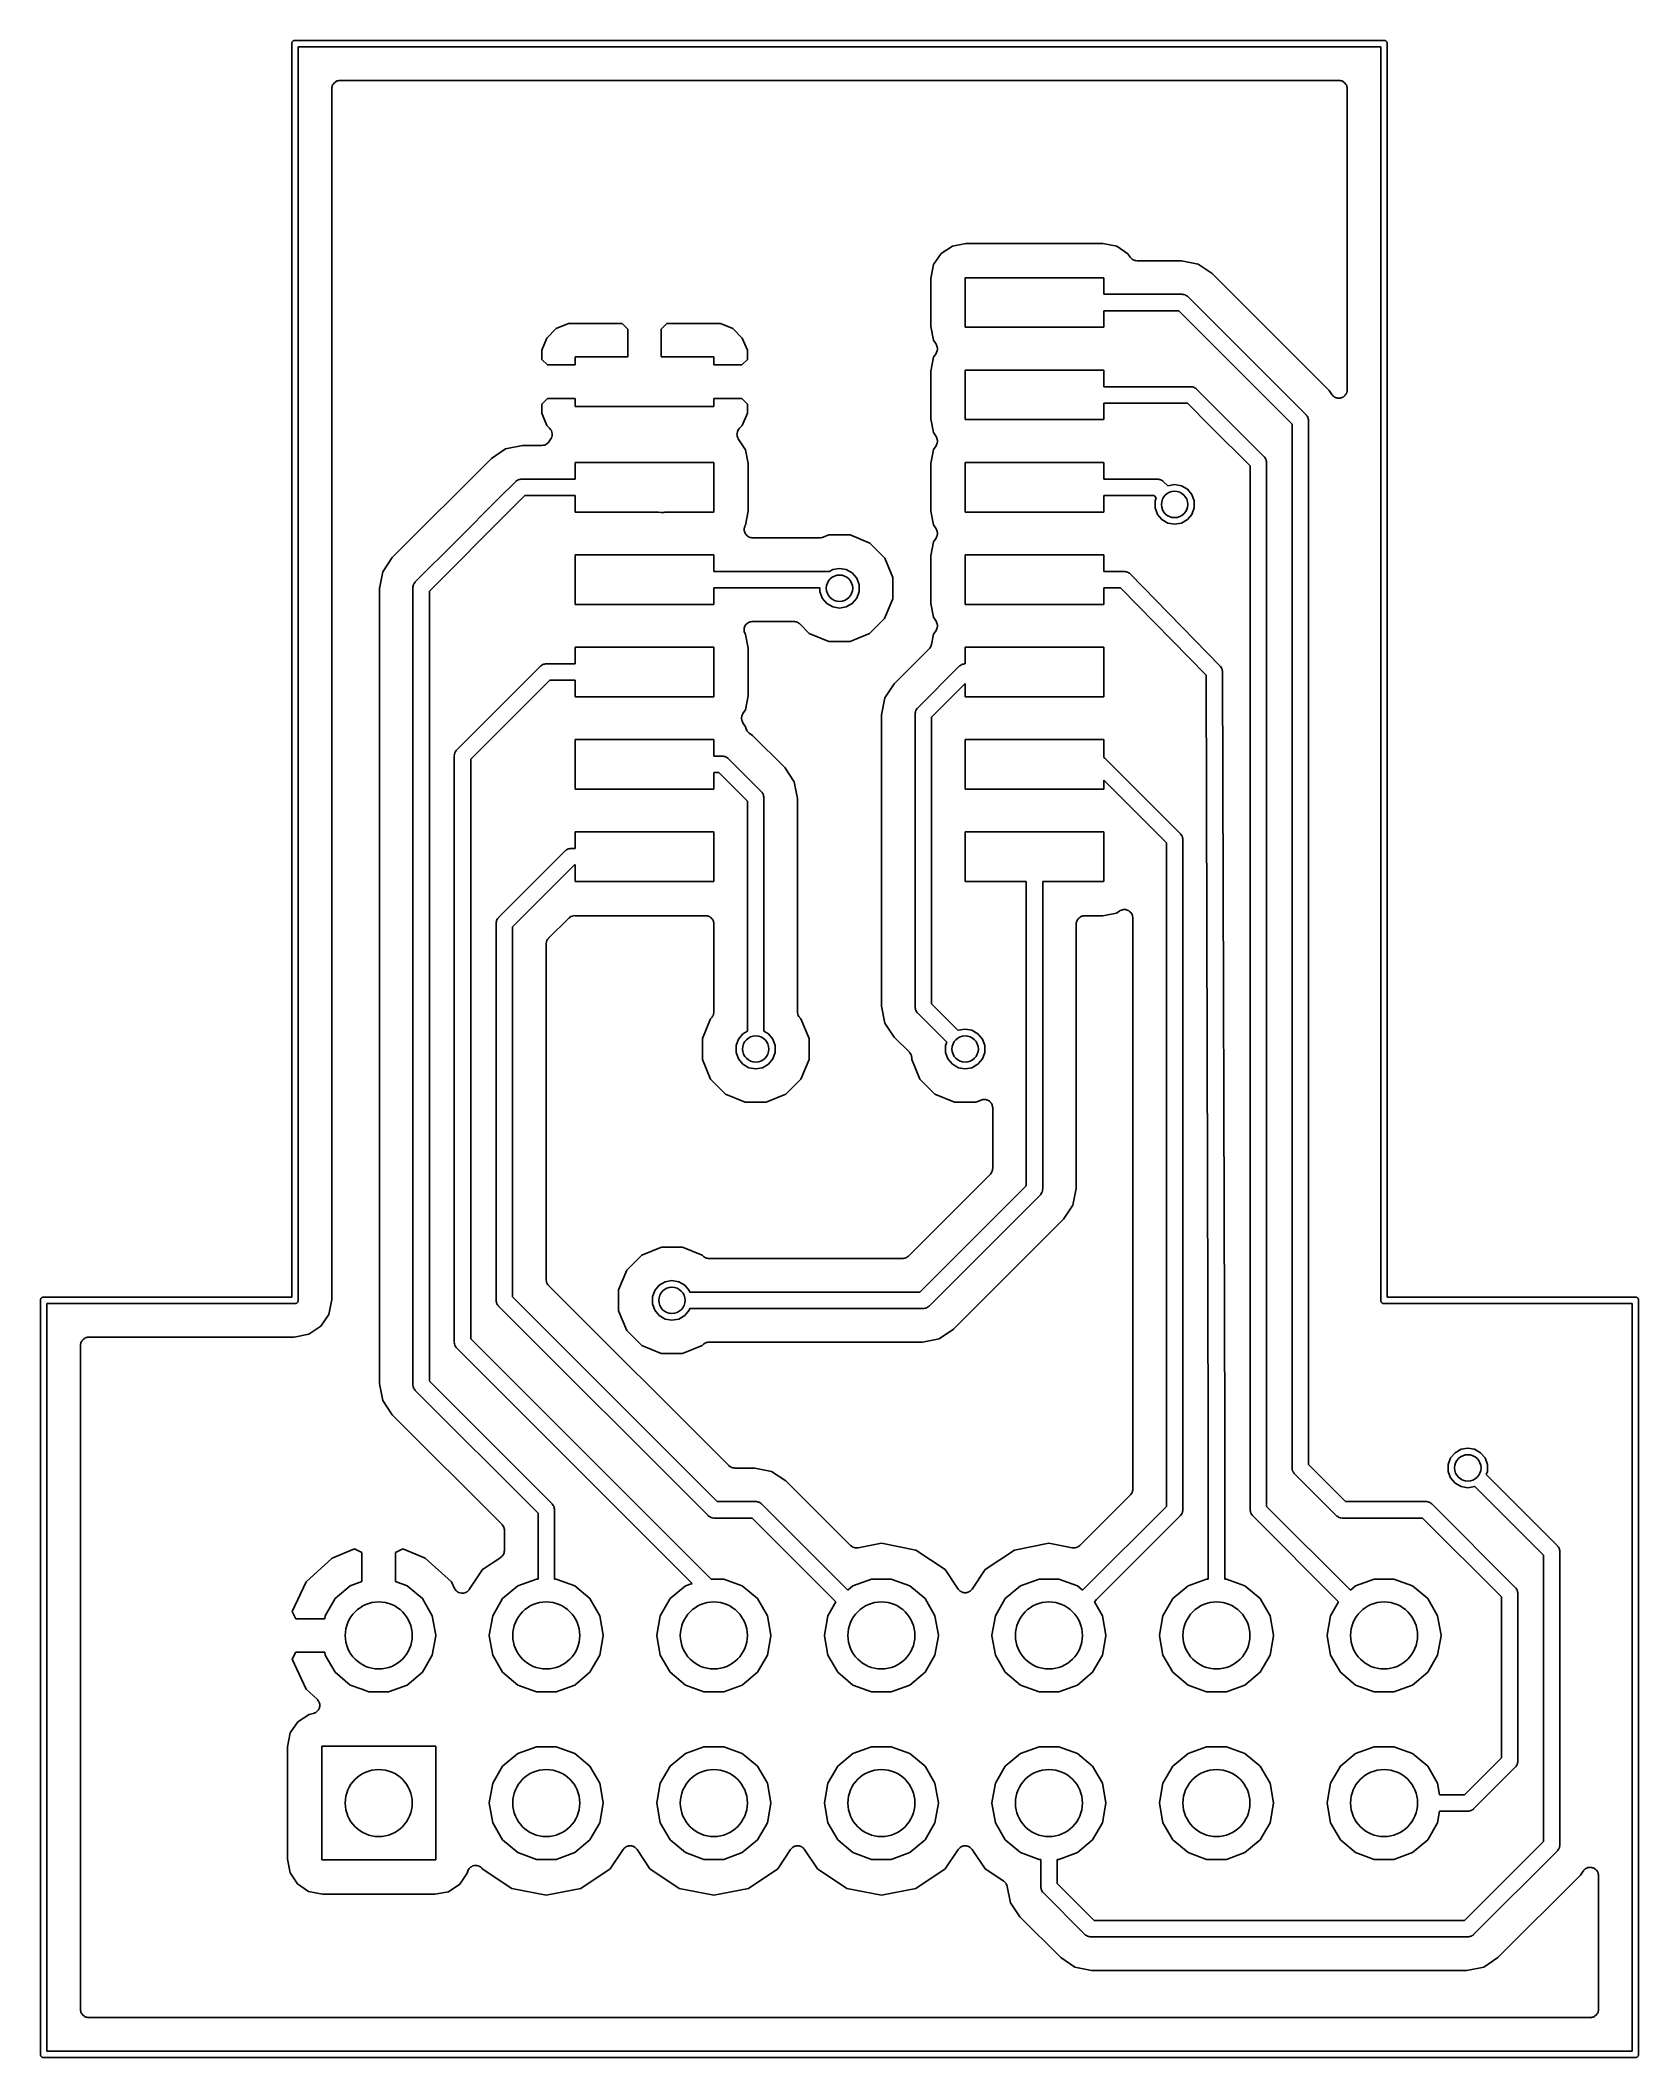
# Model space of a CAD drawing. Extents: x 34.2 to 58.5, y -63.5 to -33.
import ezdxf

# ---------------------------------------------------------------- set-up
doc = ezdxf.new("R2010")
doc.units = 0
doc.header["$MEASUREMENT"] = 0
doc.layers.add('BLACK', color=7, linetype='CONTINUOUS')

msp = doc.modelspace()

# ---------------------------------------------------------------- linework, layer by layer
at = {"layer": 'Black'}
for p, q in [((38.05, -33.02), (38.0508, -33.0157)), ((38.05, -52.02), (38.05, -33.02)), ((38.0508, -33.0113), (38.0523, -33.0072)), ((38.0508, -33.0157), (38.0508, -33.0113)), ((38.0523, -33.0072), (38.053, -33.0029)), ((38.053, -33.0029), (38.0552, -32.9991)), ((38.0552, -32.9991), (38.0567, -32.995)), ((38.0567, -32.995), (38.0595, -32.9916)), ((38.0595, -32.9916), (38.0617, -32.9879)), ((38.0617, -32.9879), (38.065, -32.985)), ((38.065, -32.985), (38.0679, -32.9817)), ((38.0679, -32.9817), (38.0716, -32.9795)), ((38.0716, -32.9795), (38.075, -32.9767)), ((38.075, -32.9767), (38.0791, -32.9752)), ((38.0791, -32.9752), (38.0829, -32.973)), ((38.0829, -32.973), (38.0872, -32.9723)), ((38.0872, -32.9723), (38.0913, -32.9708)), ((38.0913, -32.9708), (38.0957, -32.9708)), ((38.0957, -32.9708), (38.1, -32.97)), ((38.1, -32.97), (54.61, -32.97)), ((54.61, -32.97), (54.6143, -32.9708)), ((54.6143, -32.9708), (54.6187, -32.9708)), ((54.6187, -32.9708), (54.6228, -32.9723)), ((54.6228, -32.9723), (54.6271, -32.973)), ((54.6271, -32.973), (54.6309, -32.9752)), ((54.6309, -32.9752), (54.635, -32.9767)), ((54.635, -32.9767), (54.6383, -32.9795)), ((54.6383, -32.9795), (54.6421, -32.9817)), ((54.6421, -32.9817), (54.6449, -32.985)), ((54.6449, -32.985), (54.6483, -32.9879)), ((54.6483, -32.9879), (54.6505, -32.9916)), ((54.6505, -32.9916), (54.6533, -32.995)), ((54.6533, -32.995), (54.6548, -32.9991)), ((54.6548, -32.9991), (54.657, -33.0029)), ((54.657, -33.0029), (54.6577, -33.0072)), ((54.6577, -33.0072), (54.6592, -33.0113)), ((54.6592, -33.0113), (54.6592, -33.0157)), ((54.6592, -33.0157), (54.66, -33.02)), ((54.66, -33.02), (54.66, -52.02)), ((54.56, -33.07), (38.15, -33.07)), ((38.15, -33.07), (38.15, -52.07)), ((54.56, -52.07), (54.56, -33.07)), ((38.675, -33.6415), (38.6822, -33.633)), ((38.6822, -33.633), (38.6877, -33.6234)), ((38.6877, -33.6234), (38.6962, -33.6162)), ((38.6962, -33.6162), (38.7034, -33.6077)), ((38.7034, -33.6077), (38.713, -33.6022)), ((38.713, -33.6022), (38.7215, -33.595)), ((38.7215, -33.595), (38.7319, -33.5912)), ((38.7319, -33.5912), (38.7416, -33.5857)), ((38.7416, -33.5857), (38.7525, -33.5837)), ((38.7525, -33.5837), (38.7629, -33.5799)), ((38.7629, -33.5799), (38.7741, -33.5799)), ((38.7741, -33.5799), (38.785, -33.578)), ((38.785, -33.578), (53.925, -33.578)), ((53.925, -33.578), (53.9359, -33.5799)), ((53.9359, -33.5799), (53.9471, -33.5799)), ((53.9471, -33.5799), (53.9575, -33.5837)), ((53.9575, -33.5837), (53.9684, -33.5857)), ((53.9684, -33.5857), (53.9781, -33.5912)), ((53.9781, -33.5912), (53.9885, -33.595)), ((53.9885, -33.595), (53.997, -33.6022)), ((53.997, -33.6022), (54.0066, -33.6077)), ((54.0066, -33.6077), (54.0138, -33.6162)), ((54.0138, -33.6162), (54.0223, -33.6234)), ((54.0223, -33.6234), (54.0278, -33.633)), ((54.0278, -33.633), (54.035, -33.6415)), ((38.658, -33.705), (38.6599, -33.6941)), ((38.658, -52.0575), (38.658, -33.705)), ((38.6599, -33.6829), (38.6637, -33.6725)), ((38.6599, -33.6941), (38.6599, -33.6829)), ((38.6637, -33.6725), (38.6657, -33.6616)), ((38.6657, -33.6616), (38.6712, -33.6519)), ((38.6712, -33.6519), (38.675, -33.6415)), ((54.035, -33.6415), (54.0388, -33.6519)), ((54.0388, -33.6519), (54.0443, -33.6616)), ((54.0443, -33.6616), (54.0463, -33.6725)), ((54.0463, -33.6725), (54.0501, -33.6829)), ((54.0501, -33.6829), (54.0501, -33.6941)), ((54.0501, -33.6941), (54.052, -33.705)), ((54.052, -33.705), (54.052, -38.2688)), ((48.2722, -36.0496), (48.0667, -36.0894)), ((50.3474, -36.0496), (48.2722, -36.0496)), ((50.5597, -36.0921), (50.3474, -36.0496)), ((47.7821, -36.3703), (47.7396, -36.5826)), ((47.8961, -36.2015), (47.7821, -36.3703)), ((48.0667, -36.0894), (47.8961, -36.2015)), ((50.7285, -36.2061), (50.5597, -36.0921)), ((50.7605, -36.2547), (50.7285, -36.2061)), ((50.7731, -36.2682), (50.7605, -36.2547)), ((50.785, -36.2823), (50.7731, -36.2682)), ((50.7882, -36.2841), (50.785, -36.2823)), ((50.7907, -36.2868), (50.7882, -36.2841)), ((50.8072, -36.2951), (50.7907, -36.2868)), ((50.8232, -36.3043), (50.8072, -36.2951)), ((50.8268, -36.305), (50.8232, -36.3043)), ((50.8301, -36.3066), (50.8268, -36.305)), ((50.8484, -36.3088), (50.8301, -36.3066)), ((50.8666, -36.312), (50.8484, -36.3088)), ((51.5375, -36.312), (50.8666, -36.312)), ((51.7913, -36.3625), (51.5375, -36.312)), ((52.0064, -36.5062), (51.7913, -36.3625)), ((47.7396, -36.5826), (47.7396, -37.3078)), ((48.26, -37.32), (48.26, -36.57)), ((48.26, -36.57), (50.36, -36.57)), ((50.36, -36.57), (50.36, -36.82)), ((53.7788, -38.2786), (52.0064, -36.5062)), ((50.36, -36.82), (51.55, -36.82)), ((51.55, -36.82), (51.5554, -36.821)), ((51.5554, -36.821), (51.5609, -36.8205)), ((51.5609, -36.8205), (51.5767, -36.8247)), ((51.5767, -36.8247), (51.5928, -36.8275)), ((51.5928, -36.8275), (51.5975, -36.8303)), ((51.5975, -36.8303), (51.6028, -36.8317)), ((51.6028, -36.8317), (51.6162, -36.8411)), ((51.6162, -36.8411), (51.6303, -36.8492)), ((51.6303, -36.8492), (51.6339, -36.8535)), ((51.6339, -36.8535), (51.6384, -36.8566)), ((51.6384, -36.8566), (53.4284, -38.6466)), ((42.249, -37.262), (42.0622, -37.3393)), ((43.0616, -37.262), (42.249, -37.262)), ((43.146, -37.3464), (43.0616, -37.262)), ((43.7384, -37.262), (43.654, -37.3464)), ((44.551, -37.262), (43.7384, -37.262)), ((44.7378, -37.3393), (44.551, -37.262)), ((51.4982, -37.07), (50.36, -37.07)), ((50.36, -37.07), (50.36, -37.32)), ((53.215, -38.7868), (51.4982, -37.07)), ((41.9193, -37.4822), (41.842, -37.669)), ((42.0622, -37.3393), (41.9193, -37.4822)), ((43.146, -37.77), (43.146, -37.3464)), ((43.654, -37.3464), (43.654, -37.77)), ((44.8807, -37.4822), (44.7378, -37.3393)), ((44.958, -37.669), (44.8807, -37.4822)), ((47.7396, -37.3078), (47.7794, -37.5133)), ((47.7794, -37.5133), (47.8199, -37.5749)), ((47.8199, -37.5749), (47.8231, -37.5824)), ((47.8231, -37.5824), (47.8279, -37.589)), ((47.8279, -37.589), (47.8318, -37.6025)), ((47.8318, -37.6025), (47.8373, -37.6154)), ((50.36, -37.32), (48.26, -37.32)), ((41.842, -37.669), (41.842, -37.8066)), ((41.842, -37.8066), (41.9264, -37.891)), ((41.9264, -37.891), (42.35, -37.891)), ((42.35, -37.891), (42.35, -37.77)), ((42.35, -37.77), (43.146, -37.77)), ((43.654, -37.77), (44.45, -37.77)), ((44.45, -37.77), (44.45, -37.891)), ((44.45, -37.891), (44.8736, -37.891)), ((44.8736, -37.891), (44.958, -37.8066)), ((44.958, -37.8066), (44.958, -37.669)), ((47.7821, -37.7703), (47.7396, -37.9826)), ((47.819, -37.7157), (47.7821, -37.7703)), ((47.8223, -37.7082), (47.819, -37.7157)), ((47.8272, -37.7017), (47.8223, -37.7082)), ((47.8312, -37.6882), (47.8272, -37.7017)), ((47.837, -37.6754), (47.8312, -37.6882)), ((47.8375, -37.6673), (47.837, -37.6754)), ((47.8373, -37.6154), (47.8378, -37.6236)), ((47.8399, -37.6594), (47.8375, -37.6673)), ((47.8378, -37.6236), (47.84, -37.6314)), ((47.84, -37.6314), (47.8391, -37.6454)), ((47.8391, -37.6454), (47.8399, -37.6594)), ((47.7396, -37.9826), (47.7396, -38.7078)), ((48.26, -38.72), (48.26, -37.97)), ((48.26, -37.97), (50.36, -37.97)), ((50.36, -37.97), (50.36, -38.22)), ((50.36, -38.22), (51.68, -38.22)), ((51.68, -38.22), (51.6854, -38.221)), ((51.6854, -38.221), (51.6909, -38.2205)), ((51.6909, -38.2205), (51.7067, -38.2247)), ((51.7067, -38.2247), (51.7228, -38.2275)), ((41.9264, -38.399), (41.842, -38.4834)), ((41.842, -38.4834), (41.842, -38.621)), ((42.35, -38.399), (41.9264, -38.399)), ((42.35, -38.52), (42.35, -38.399)), ((44.45, -38.52), (42.35, -38.52)), ((44.8736, -38.399), (44.45, -38.399)), ((44.45, -38.399), (44.45, -38.52)), ((44.958, -38.4834), (44.8736, -38.399)), ((44.958, -38.621), (44.958, -38.4834)), ((51.6282, -38.47), (50.36, -38.47)), ((50.36, -38.47), (50.36, -38.72)), ((51.9816, -38.8234), (51.6282, -38.47)), ((51.7228, -38.2275), (51.7275, -38.2303)), ((51.7275, -38.2303), (51.7328, -38.2317)), ((51.7328, -38.2317), (51.7462, -38.2411)), ((51.7462, -38.2411), (51.7603, -38.2492)), ((51.7603, -38.2492), (51.7639, -38.2535)), ((51.7639, -38.2535), (51.7684, -38.2566)), ((51.7684, -38.2566), (52.1584, -38.6466)), ((53.8194, -38.3394), (53.7788, -38.2786)), ((53.8242, -38.3444), (53.8194, -38.3394)), ((53.8277, -38.3505), (53.8242, -38.3444)), ((53.8362, -38.3576), (53.8277, -38.3505)), ((53.8434, -38.3661), (53.8362, -38.3576)), ((53.847, -38.3682), (53.8434, -38.3661)), ((53.8499, -38.3713), (53.847, -38.3682)), ((53.8562, -38.3743), (53.8499, -38.3713)), ((53.8615, -38.3788), (53.8562, -38.3743)), ((53.8719, -38.3826), (53.8615, -38.3788)), ((53.8816, -38.3882), (53.8719, -38.3826)), ((53.8857, -38.3889), (53.8816, -38.3882)), ((53.8895, -38.3908), (53.8857, -38.3889)), ((53.8964, -38.3915), (53.8895, -38.3908)), ((53.9029, -38.3939), (53.8964, -38.3915)), ((53.9141, -38.3939), (53.9029, -38.3939)), ((53.925, -38.3958), (53.9141, -38.3939)), ((53.9291, -38.3951), (53.925, -38.3958)), ((53.9333, -38.3956), (53.9291, -38.3951)), ((53.9401, -38.3939), (53.9333, -38.3956)), ((53.9471, -38.3939), (53.9401, -38.3939)), ((53.9575, -38.3901), (53.9471, -38.3939)), ((53.9684, -38.3882), (53.9575, -38.3901)), ((53.9721, -38.3861), (53.9684, -38.3882)), ((53.9761, -38.3851), (53.9721, -38.3861)), ((53.9819, -38.3812), (53.9761, -38.3851)), ((53.9885, -38.3788), (53.9819, -38.3812)), ((53.997, -38.3717), (53.9885, -38.3788)), ((54.0066, -38.3661), (53.997, -38.3717)), ((54.0093, -38.3629), (54.0066, -38.3661)), ((54.0128, -38.3606), (54.0093, -38.3629)), ((54.0169, -38.355), (54.0128, -38.3606)), ((54.0223, -38.3505), (54.0169, -38.355)), ((54.0278, -38.3408), (54.0223, -38.3505)), ((54.035, -38.3323), (54.0278, -38.3408)), ((54.0364, -38.3284), (54.035, -38.3323)), ((54.0389, -38.325), (54.0364, -38.3284)), ((54.0409, -38.3183), (54.0389, -38.325)), ((54.0443, -38.3123), (54.0409, -38.3183)), ((54.0463, -38.3013), (54.0443, -38.3123)), ((54.0501, -38.2909), (54.0463, -38.3013)), ((54.0512, -38.2827), (54.0501, -38.2867)), ((54.0501, -38.2867), (54.0501, -38.2909)), ((54.052, -38.2688), (54.0508, -38.2757)), ((54.0508, -38.2757), (54.0512, -38.2827)), ((41.842, -38.621), (41.9193, -38.8078)), ((41.9193, -38.8078), (41.9632, -38.8516)), ((44.8376, -38.8508), (44.8807, -38.8078)), ((44.8807, -38.8078), (44.958, -38.621)), ((47.7396, -38.7078), (47.7794, -38.9133)), ((50.36, -38.72), (48.26, -38.72)), ((52.58, -39.4218), (51.9816, -38.8234)), ((51.9816, -38.8234), (51.9816, -38.8234)), ((52.1584, -38.6466), (52.1584, -38.6466)), ((52.1584, -38.6466), (52.1584, -38.6466)), ((52.1584, -38.6466), (52.7934, -39.2816)), ((53.215, -54.61), (53.215, -38.7868)), ((53.4284, -38.6466), (53.4315, -38.6511)), ((53.4315, -38.6511), (53.4358, -38.6547)), ((53.4358, -38.6547), (53.4439, -38.6688)), ((53.4439, -38.6688), (53.4533, -38.6822)), ((53.4533, -38.6822), (53.4547, -38.6875)), ((53.4547, -38.6875), (53.4575, -38.6922)), ((53.4575, -38.6922), (53.4603, -38.7083)), ((53.4603, -38.7083), (53.4645, -38.7241)), ((53.4645, -38.7241), (53.464, -38.7296)), ((53.464, -38.7296), (53.465, -38.735)), ((53.465, -38.735), (53.465, -54.5582)), ((41.5475, -39.112), (41.2937, -39.1625)), ((41.844, -39.112), (41.5475, -39.112)), ((41.8614, -39.1089), (41.844, -39.112)), ((41.879, -39.1071), (41.8614, -39.1089)), ((41.883, -39.1051), (41.879, -39.1071)), ((41.8874, -39.1043), (41.883, -39.1051)), ((41.9027, -39.0955), (41.8874, -39.1043)), ((41.9186, -39.0878), (41.9027, -39.0955)), ((41.9217, -39.0845), (41.9186, -39.0878)), ((41.9256, -39.0823), (41.9217, -39.0845)), ((41.937, -39.0688), (41.9256, -39.0823)), ((41.9493, -39.0561), (41.937, -39.0688)), ((41.9787, -39.0125), (41.9493, -39.0561)), ((41.9632, -38.8516), (41.9752, -38.8688)), ((41.9752, -38.8688), (41.9876, -38.8858)), ((41.9872, -38.9933), (41.9787, -39.0125)), ((41.9961, -38.9743), (41.9872, -38.9933)), ((41.9876, -38.8858), (41.9879, -38.8869)), ((41.9879, -38.8869), (41.9885, -38.8878)), ((41.9885, -38.8878), (41.9939, -38.908)), ((41.9939, -38.908), (41.9997, -38.9282)), ((41.9962, -38.9732), (41.9961, -38.9743)), ((41.9966, -38.9722), (41.9962, -38.9732)), ((41.9981, -38.9513), (41.9966, -38.9722)), ((41.9999, -38.9304), (41.9981, -38.9513)), ((41.9997, -38.9282), (41.9996, -38.9293)), ((41.9996, -38.9293), (41.9999, -38.9304)), ((44.8009, -38.9295), (44.8014, -38.9277)), ((44.8027, -38.9496), (44.8009, -38.9295)), ((44.8013, -38.9258), (44.8071, -38.9064)), ((44.8014, -38.9277), (44.8013, -38.9258)), ((44.8038, -38.9698), (44.8027, -38.9496)), ((44.8046, -38.9716), (44.8038, -38.9698)), ((44.8048, -38.9735), (44.8046, -38.9716)), ((44.8133, -38.9918), (44.8048, -38.9735)), ((44.8071, -38.9064), (44.8123, -38.8869)), ((44.8123, -38.8869), (44.8134, -38.8854)), ((44.8213, -39.0103), (44.8133, -38.9918)), ((44.8134, -38.8854), (44.814, -38.8835)), ((44.814, -38.8835), (44.8261, -38.8673)), ((44.9306, -39.1767), (44.8213, -39.0103)), ((44.8261, -38.8673), (44.8376, -38.8508)), ((47.7794, -38.9133), (47.8199, -38.9749)), ((47.819, -39.1157), (47.7821, -39.1703)), ((47.8223, -39.1082), (47.819, -39.1157)), ((47.8199, -38.9749), (47.8231, -38.9824)), ((47.8272, -39.1017), (47.8223, -39.1082)), ((47.8231, -38.9824), (47.8279, -38.989)), ((47.8312, -39.0882), (47.8272, -39.1017)), ((47.8279, -38.989), (47.8318, -39.0025)), ((47.837, -39.0754), (47.8312, -39.0882)), ((47.8318, -39.0025), (47.8373, -39.0154)), ((47.8375, -39.0673), (47.837, -39.0754)), ((47.8373, -39.0154), (47.8378, -39.0236)), ((47.8399, -39.0594), (47.8375, -39.0673)), ((47.8378, -39.0236), (47.84, -39.0314)), ((47.84, -39.0314), (47.8391, -39.0454)), ((47.8391, -39.0454), (47.8399, -39.0594)), ((41.0786, -39.3062), (39.5737, -40.8111)), ((41.2937, -39.1625), (41.0786, -39.3062)), ((42.35, -39.62), (42.35, -39.37)), ((42.35, -39.37), (44.45, -39.37)), ((44.45, -39.37), (44.45, -40.12)), ((44.9704, -39.3822), (44.9306, -39.1767)), ((44.9704, -40.1074), (44.9704, -39.3822)), ((47.7821, -39.1703), (47.7396, -39.3826)), ((47.7396, -39.3826), (47.7396, -40.1078)), ((48.26, -40.12), (48.26, -39.37)), ((48.26, -39.37), (50.36, -39.37)), ((50.36, -39.37), (50.36, -39.62)), ((52.58, -55.245), (52.58, -39.4218)), ((52.7934, -39.2816), (52.7965, -39.2861)), ((52.7965, -39.2861), (52.8008, -39.2897)), ((52.8008, -39.2897), (52.8089, -39.3038)), ((52.8089, -39.3038), (52.8183, -39.3172)), ((52.8183, -39.3172), (52.8197, -39.3225)), ((52.8197, -39.3225), (52.8225, -39.3272)), ((52.8225, -39.3272), (52.8253, -39.3433)), ((52.8253, -39.3433), (52.8295, -39.3591)), ((52.8295, -39.3591), (52.829, -39.3646)), ((52.829, -39.3646), (52.83, -39.37)), ((52.83, -39.37), (52.83, -55.1932)), ((41.1866, -39.9166), (41.4466, -39.6566)), ((41.4466, -39.6566), (41.4511, -39.6535)), ((41.4511, -39.6535), (41.4547, -39.6492)), ((41.4547, -39.6492), (41.4688, -39.6411)), ((41.4688, -39.6411), (41.4822, -39.6317)), ((41.4822, -39.6317), (41.4875, -39.6303)), ((41.4875, -39.6303), (41.4922, -39.6275)), ((41.4922, -39.6275), (41.5083, -39.6247)), ((41.5083, -39.6247), (41.5241, -39.6205)), ((41.5241, -39.6205), (41.5296, -39.621)), ((41.5296, -39.621), (41.535, -39.62)), ((41.535, -39.62), (42.35, -39.62)), ((50.36, -39.62), (51.175, -39.62)), ((51.175, -39.62), (51.1804, -39.621)), ((51.1804, -39.621), (51.1859, -39.6205)), ((51.1859, -39.6205), (51.2017, -39.6247)), ((51.2017, -39.6247), (51.2178, -39.6275)), ((51.2178, -39.6275), (51.2225, -39.6303)), ((51.2225, -39.6303), (51.2278, -39.6317)), ((51.2278, -39.6317), (51.2412, -39.6411)), ((51.2412, -39.6411), (51.2553, -39.6492)), ((51.2553, -39.6492), (51.2589, -39.6535)), ((51.2589, -39.6535), (51.2634, -39.6566)), ((51.2634, -39.6566), (51.33, -39.7232)), ((51.33, -39.7232), (51.332, -39.722)), ((51.332, -39.722), (51.435, -39.7039)), ((51.435, -39.7039), (51.538, -39.722)), ((51.538, -39.722), (51.6286, -39.7743)), ((40.5516, -40.5516), (41.1866, -39.9166)), ((41.5868, -39.87), (41.3634, -40.0934)), ((42.35, -39.87), (41.5868, -39.87)), ((42.35, -40.12), (42.35, -39.87)), ((51.1232, -39.87), (50.36, -39.87)), ((50.36, -39.87), (50.36, -40.12)), ((51.1564, -39.9032), (51.1232, -39.87)), ((51.1384, -39.9527), (51.1564, -39.9032)), ((51.1384, -40.0573), (51.1384, -39.9527)), ((51.1742, -40.1556), (51.1384, -40.0573)), ((51.6286, -39.7743), (51.6958, -39.8544)), ((51.6958, -39.8544), (51.7316, -39.9527)), ((51.7316, -40.0573), (51.6958, -40.1556)), ((51.7316, -39.9527), (51.7316, -40.0573)), ((41.3634, -40.0934), (40.1375, -41.3193)), ((41.3634, -40.0934), (41.3634, -40.0934)), ((41.3634, -40.0934), (41.3634, -40.0934)), ((43.6136, -40.12), (42.35, -40.12)), ((43.6491, -40.1295), (43.6136, -40.12)), ((43.6924, -40.1257), (43.6491, -40.1295)), ((43.7047, -40.12), (43.6924, -40.1257)), ((44.45, -40.12), (43.7047, -40.12)), ((44.9119, -40.3629), (44.9135, -40.3587)), ((44.9119, -40.3806), (44.9119, -40.3629)), ((44.9135, -40.3587), (44.9138, -40.3542)), ((44.9138, -40.3542), (44.921, -40.3381)), ((44.921, -40.3381), (44.927, -40.3215)), ((44.927, -40.3215), (44.9277, -40.3207)), ((44.9277, -40.3207), (44.9704, -40.1074)), ((47.7396, -40.1078), (47.7794, -40.3133)), ((47.7794, -40.3133), (47.8199, -40.3749)), ((50.36, -40.12), (48.26, -40.12)), ((51.2414, -40.2357), (51.1742, -40.1556)), ((51.332, -40.288), (51.2414, -40.2357)), ((51.435, -40.3061), (51.332, -40.288)), ((51.538, -40.288), (51.435, -40.3061)), ((51.6286, -40.2357), (51.538, -40.288)), ((51.6958, -40.1556), (51.6286, -40.2357)), ((39.9241, -41.1791), (40.5516, -40.5516)), ((44.9107, -40.3982), (44.9119, -40.3806)), ((44.9119, -40.4026), (44.9107, -40.3982)), ((44.9119, -40.4071), (44.9119, -40.4026)), ((44.918, -40.4237), (44.9119, -40.4071)), ((44.9228, -40.4406), (44.918, -40.4237)), ((44.9255, -40.4443), (44.9228, -40.4406)), ((44.927, -40.4485), (44.9255, -40.4443)), ((44.9384, -40.462), (44.927, -40.4485)), ((44.9488, -40.4763), (44.9384, -40.462)), ((44.9525, -40.4788), (44.9488, -40.4763)), ((44.9554, -40.4823), (44.9525, -40.4788)), ((44.9707, -40.4911), (44.9554, -40.4823)), ((44.9853, -40.501), (44.9707, -40.4911)), ((44.9897, -40.5021), (44.9853, -40.501)), ((44.9936, -40.5043), (44.9897, -40.5021)), ((45.011, -40.5074), (44.9936, -40.5043)), ((45.0281, -40.5117), (45.011, -40.5074)), ((45.0326, -40.5112), (45.0281, -40.5117)), ((45.037, -40.512), (45.0326, -40.5112)), ((46.0605, -40.512), (45.037, -40.512)), ((46.0632, -40.5115), (46.0605, -40.512)), ((46.066, -40.5119), (46.0632, -40.5115)), ((46.0849, -40.5077), (46.066, -40.5119)), ((46.104, -40.5043), (46.0849, -40.5077)), ((46.1063, -40.503), (46.104, -40.5043)), ((46.109, -40.5024), (46.1063, -40.503)), ((46.195, -40.4669), (46.109, -40.5024)), ((46.5164, -40.4671), (46.195, -40.4669)), ((46.8133, -40.5904), (46.5164, -40.4671)), ((47.0404, -40.8179), (46.8133, -40.5904)), ((47.7821, -40.5703), (47.7396, -40.7826)), ((47.819, -40.5157), (47.7821, -40.5703)), ((47.8223, -40.5082), (47.819, -40.5157)), ((47.8199, -40.3749), (47.8231, -40.3824)), ((47.8272, -40.5017), (47.8223, -40.5082)), ((47.8231, -40.3824), (47.8279, -40.389)), ((47.8312, -40.4882), (47.8272, -40.5017)), ((47.8279, -40.389), (47.8318, -40.4025)), ((47.837, -40.4754), (47.8312, -40.4882)), ((47.8318, -40.4025), (47.8373, -40.4154)), ((47.8375, -40.4673), (47.837, -40.4754)), ((47.8373, -40.4154), (47.8378, -40.4236)), ((47.8399, -40.4594), (47.8375, -40.4673)), ((47.8378, -40.4236), (47.84, -40.4314)), ((47.84, -40.4314), (47.8391, -40.4454)), ((47.8391, -40.4454), (47.8399, -40.4594)), ((39.5737, -40.8111), (39.43, -41.0262)), ((42.35, -41.52), (42.35, -40.77)), ((42.35, -40.77), (44.45, -40.77)), ((44.45, -40.77), (44.45, -41.02)), ((46.252, -40.992), (46.355, -40.9739)), ((46.355, -40.9739), (46.458, -40.992)), ((47.1631, -41.115), (47.0404, -40.8179)), ((47.7396, -40.7826), (47.7396, -41.5078)), ((48.26, -41.52), (48.26, -40.77)), ((48.26, -40.77), (50.36, -40.77)), ((50.36, -40.77), (50.36, -41.02)), ((39.43, -41.0262), (39.3795, -41.28)), ((39.3795, -41.28), (39.3795, -53.335)), ((39.8875, -41.2675), (39.8885, -41.2621)), ((39.8875, -53.3475), (39.8875, -41.2675)), ((39.888, -41.2566), (39.8922, -41.2408)), ((39.8885, -41.2621), (39.888, -41.2566)), ((39.8922, -41.2408), (39.895, -41.2247)), ((39.895, -41.2247), (39.8978, -41.22)), ((39.8978, -41.22), (39.8992, -41.2147)), ((39.8992, -41.2147), (39.9086, -41.2013)), ((39.9086, -41.2013), (39.9167, -41.1871)), ((39.9167, -41.1871), (39.921, -41.1836)), ((39.921, -41.1836), (39.9241, -41.1791)), ((44.45, -41.02), (46.2035, -41.02)), ((46.0584, -41.27), (44.45, -41.27)), ((44.45, -41.27), (44.45, -41.52)), ((46.0584, -41.3273), (46.0584, -41.27)), ((46.2035, -41.02), (46.252, -40.992)), ((46.458, -40.992), (46.5486, -41.0443)), ((46.5486, -41.0443), (46.6158, -41.1244)), ((46.6158, -41.1244), (46.6516, -41.2227)), ((46.6516, -41.2227), (46.6516, -41.3273)), ((47.1629, -41.4364), (47.1631, -41.115)), ((50.36, -41.02), (50.67, -41.02)), ((50.6174, -41.27), (50.36, -41.27)), ((50.36, -41.27), (50.36, -41.52)), ((51.9118, -42.5943), (50.6174, -41.27)), ((50.67, -41.02), (50.6761, -41.0211)), ((50.6761, -41.0211), (50.6823, -41.0206)), ((50.6823, -41.0206), (50.6974, -41.0248)), ((50.6974, -41.0248), (50.7128, -41.0275)), ((50.7128, -41.0275), (50.7181, -41.0306)), ((50.7181, -41.0306), (50.7241, -41.0323)), ((50.7241, -41.0323), (50.7368, -41.0414)), ((50.7368, -41.0414), (50.7503, -41.0492)), ((50.7503, -41.0492), (50.7543, -41.054)), ((50.7543, -41.054), (50.7594, -41.0576)), ((50.7594, -41.0576), (52.1261, -42.4559)), ((40.1375, -41.3193), (40.1375, -53.2957)), ((44.45, -41.52), (42.35, -41.52)), ((46.0942, -41.4256), (46.0584, -41.3273)), ((46.1614, -41.5057), (46.0942, -41.4256)), ((46.252, -41.558), (46.1614, -41.5057)), ((46.355, -41.5761), (46.252, -41.558)), ((46.458, -41.558), (46.355, -41.5761)), ((46.5486, -41.5057), (46.458, -41.558)), ((46.6158, -41.4256), (46.5486, -41.5057)), ((46.6516, -41.3273), (46.6158, -41.4256)), ((47.0396, -41.7333), (47.1629, -41.4364)), ((47.7396, -41.5078), (47.7794, -41.7133)), ((50.36, -41.52), (48.26, -41.52)), ((44.9093, -41.8902), (44.9104, -41.8866)), ((44.9104, -41.9086), (44.9093, -41.8902)), ((44.9104, -41.8829), (44.9167, -41.8656)), ((44.9104, -41.8866), (44.9104, -41.8829)), ((44.9167, -41.8656), (44.922, -41.8479)), ((44.922, -41.8479), (44.9242, -41.845)), ((44.9242, -41.845), (44.9254, -41.8415)), ((44.9254, -41.8415), (44.9373, -41.8274)), ((44.9373, -41.8274), (44.9483, -41.8126)), ((44.9483, -41.8126), (44.9514, -41.8105)), ((44.9514, -41.8105), (44.9538, -41.8077)), ((44.9538, -41.8077), (44.9698, -41.7985)), ((44.9698, -41.7985), (44.9852, -41.7884)), ((44.9852, -41.7884), (44.9888, -41.7875)), ((44.9888, -41.7875), (44.992, -41.7857)), ((44.992, -41.7857), (45.0102, -41.7825)), ((45.0102, -41.7825), (45.0281, -41.7782)), ((45.0281, -41.7782), (45.0318, -41.7786)), ((45.0318, -41.7786), (45.0354, -41.778)), ((45.0354, -41.778), (45.6628, -41.778)), ((45.6628, -41.778), (45.6683, -41.779)), ((45.6683, -41.779), (45.6739, -41.7785)), ((45.6739, -41.7785), (45.6899, -41.7828)), ((45.6899, -41.7828), (45.7062, -41.7857)), ((45.7062, -41.7857), (45.7111, -41.7885)), ((45.7111, -41.7885), (45.7165, -41.7899)), ((45.7165, -41.7899), (45.7301, -41.7994)), ((45.7301, -41.7994), (45.7444, -41.8077)), ((45.7444, -41.8077), (45.748, -41.812)), ((45.748, -41.812), (45.7526, -41.8153)), ((45.7526, -41.8153), (45.8967, -41.9596)), ((46.8121, -41.9604), (47.0396, -41.7333)), ((47.7794, -41.7133), (47.8199, -41.7749)), ((47.8199, -41.7749), (47.8231, -41.7824)), ((47.8231, -41.7824), (47.8279, -41.789)), ((47.8312, -41.8882), (47.8272, -41.9017)), ((47.8279, -41.789), (47.8318, -41.8025)), ((47.837, -41.8754), (47.8312, -41.8882)), ((47.8318, -41.8025), (47.8373, -41.8154)), ((47.8375, -41.8673), (47.837, -41.8754)), ((47.8373, -41.8154), (47.8378, -41.8236)), ((47.8399, -41.8594), (47.8375, -41.8673)), ((47.8378, -41.8236), (47.84, -41.8314)), ((47.84, -41.8314), (47.8391, -41.8454)), ((47.8391, -41.8454), (47.8399, -41.8594)), ((42.35, -42.42), (42.35, -42.17)), ((42.35, -42.17), (44.45, -42.17)), ((44.45, -42.17), (44.45, -42.92)), ((44.9104, -41.9271), (44.9104, -41.9086)), ((44.9116, -41.9305), (44.9104, -41.9271)), ((44.9118, -41.9342), (44.9116, -41.9305)), ((44.9191, -41.9512), (44.9118, -41.9342)), ((44.9254, -41.9685), (44.9191, -41.9512)), ((44.9278, -41.9713), (44.9254, -41.9685)), ((44.9293, -41.9747), (44.9278, -41.9713)), ((44.9306, -41.9767), (44.9293, -41.9747)), ((44.9704, -42.1822), (44.9306, -41.9767)), ((44.9704, -42.9074), (44.9704, -42.1822)), ((45.8967, -41.9596), (46.1936, -42.0829)), ((46.1936, -42.0829), (46.515, -42.0831)), ((46.515, -42.0831), (46.8121, -41.9604)), ((47.7155, -42.1943), (47.1862, -42.7236)), ((47.7242, -42.1819), (47.7155, -42.1943)), ((47.7342, -42.1706), (47.7242, -42.1819)), ((47.7367, -42.164), (47.7342, -42.1706)), ((47.7408, -42.1582), (47.7367, -42.164)), ((47.7447, -42.1436), (47.7408, -42.1582)), ((47.7502, -42.1295), (47.7447, -42.1436)), ((47.7821, -41.9703), (47.7502, -42.1295)), ((47.819, -41.9157), (47.7821, -41.9703)), ((47.8223, -41.9082), (47.819, -41.9157)), ((47.8272, -41.9017), (47.8223, -41.9082)), ((48.26, -42.42), (48.26, -42.17)), ((48.26, -42.17), (50.36, -42.17)), ((50.36, -42.17), (50.36, -42.92)), ((41.1866, -43.0916), (41.8216, -42.4566)), ((41.8216, -42.4566), (41.8261, -42.4535)), ((41.8261, -42.4535), (41.8297, -42.4492)), ((41.8297, -42.4492), (41.8438, -42.4411)), ((41.8438, -42.4411), (41.8572, -42.4317)), ((41.8572, -42.4317), (41.8625, -42.4303)), ((41.8625, -42.4303), (41.8672, -42.4275)), ((41.8672, -42.4275), (41.8833, -42.4247)), ((41.8833, -42.4247), (41.8991, -42.4205)), ((41.8991, -42.4205), (41.9046, -42.421)), ((41.9046, -42.421), (41.91, -42.42)), ((41.91, -42.42), (42.35, -42.42)), ((47.5366, -43.0916), (48.1716, -42.4566)), ((48.1716, -42.4566), (48.1761, -42.4535)), ((48.1761, -42.4535), (48.1797, -42.4492)), ((48.1797, -42.4492), (48.1938, -42.4411)), ((48.1938, -42.4411), (48.2072, -42.4317)), ((48.2072, -42.4317), (48.2125, -42.4303)), ((48.2125, -42.4303), (48.2172, -42.4275)), ((48.2172, -42.4275), (48.2333, -42.4247)), ((48.2333, -42.4247), (48.2491, -42.4205)), ((48.2491, -42.4205), (48.2546, -42.421)), ((48.2546, -42.421), (48.26, -42.42)), ((52.1261, -42.4559), (52.1287, -42.4597)), ((52.1287, -42.4597), (52.1322, -42.4626)), ((52.1322, -42.4626), (52.1408, -42.4775)), ((52.1408, -42.4775), (52.1506, -42.4917)), ((52.1506, -42.4917), (52.1517, -42.4962)), ((52.1517, -42.4962), (52.154, -42.5002)), ((52.154, -42.5002), (52.157, -42.5171)), ((41.9618, -42.67), (41.3634, -43.2684)), ((42.35, -42.67), (41.9618, -42.67)), ((42.35, -42.92), (42.35, -42.67)), ((47.1862, -42.7236), (47.0425, -42.9387)), ((48.26, -42.7218), (47.75, -43.2318)), ((48.26, -42.92), (48.26, -42.7218)), ((51.945, -53.975), (51.9118, -42.5943)), ((52.157, -42.5171), (52.1613, -42.5338)), ((52.1613, -42.5338), (52.1609, -42.5384)), ((52.1609, -42.5384), (52.1617, -42.5429)), ((52.1617, -42.5429), (52.195, -53.9746)), ((40.5516, -43.7266), (41.1866, -43.0916)), ((44.45, -42.92), (42.35, -42.92)), ((44.9279, -43.1197), (44.9704, -42.9074)), ((47.0425, -42.9387), (46.992, -43.1925)), ((47.5117, -43.1272), (47.5211, -43.1138)), ((47.5211, -43.1138), (47.5292, -43.0997)), ((47.5292, -43.0997), (47.5335, -43.0961)), ((47.5335, -43.0961), (47.5366, -43.0916)), ((50.36, -42.92), (48.26, -42.92)), ((41.3634, -43.2684), (40.765, -43.8668)), ((41.3634, -43.2684), (41.3634, -43.2684)), ((41.3634, -43.2684), (41.3634, -43.2684)), ((44.87, -43.2586), (44.8709, -43.2446)), ((44.8722, -43.2664), (44.87, -43.2586)), ((44.8701, -43.2306), (44.8725, -43.2227)), ((44.8709, -43.2446), (44.8701, -43.2306)), ((44.8727, -43.2746), (44.8722, -43.2664)), ((44.8725, -43.2227), (44.873, -43.2146)), ((44.8782, -43.2875), (44.8727, -43.2746)), ((44.873, -43.2146), (44.8788, -43.2018)), ((44.8821, -43.301), (44.8782, -43.2875)), ((44.8788, -43.2018), (44.8828, -43.1883)), ((44.8869, -43.3076), (44.8821, -43.301)), ((44.8828, -43.1883), (44.8877, -43.1818)), ((44.8901, -43.3151), (44.8869, -43.3076)), ((44.8877, -43.1818), (44.891, -43.1743)), ((44.9306, -43.3767), (44.8901, -43.3151)), ((44.891, -43.1743), (44.9279, -43.1197)), ((44.9336, -43.3923), (44.9306, -43.3767)), ((44.9357, -43.3978), (44.9336, -43.3923)), ((44.9363, -43.4036), (44.9357, -43.3978)), ((44.9435, -43.4182), (44.9363, -43.4036)), ((44.9494, -43.4335), (44.9435, -43.4182)), ((46.992, -43.1925), (46.992, -47.6125)), ((47.5, -43.18), (47.501, -43.1746)), ((47.5, -47.625), (47.5, -43.18)), ((47.5005, -43.1691), (47.5047, -43.1533)), ((47.501, -43.1746), (47.5005, -43.1691)), ((47.5047, -43.1533), (47.5075, -43.1372)), ((47.5075, -43.1372), (47.5103, -43.1325)), ((47.5103, -43.1325), (47.5117, -43.1272)), ((47.75, -43.2318), (47.75, -47.5732)), ((40.5485, -43.7311), (40.5516, -43.7266)), ((42.35, -44.32), (42.35, -43.57)), ((42.35, -43.57), (44.45, -43.57)), ((44.45, -43.57), (44.45, -43.82)), ((44.9532, -43.4379), (44.9494, -43.4335)), ((44.9558, -43.4432), (44.9532, -43.4379)), ((44.9676, -43.4544), (44.9558, -43.4432)), ((44.9783, -43.4668), (44.9676, -43.4544)), ((44.9835, -43.4696), (44.9783, -43.4668)), ((44.9877, -43.4737), (44.9835, -43.4696)), ((45.0364, -43.5062), (44.9877, -43.4737)), ((45.5238, -43.9936), (45.0364, -43.5062)), ((48.26, -44.32), (48.26, -43.57)), ((48.26, -43.57), (50.36, -43.57)), ((50.36, -43.57), (50.36, -43.8402)), ((40.515, -43.815), (40.516, -43.8096)), ((40.515, -52.705), (40.515, -43.815)), ((40.5155, -43.8041), (40.5197, -43.7883)), ((40.516, -43.8096), (40.5155, -43.8041)), ((40.5197, -43.7883), (40.5225, -43.7722)), ((40.5225, -43.7722), (40.5253, -43.7675)), ((40.5253, -43.7675), (40.5267, -43.7622)), ((40.5267, -43.7622), (40.5361, -43.7488)), ((40.5361, -43.7488), (40.5442, -43.7347)), ((40.5442, -43.7347), (40.5485, -43.7311)), ((40.765, -43.8668), (40.765, -52.6532)), ((44.45, -43.82), (44.58, -43.82)), ((44.58, -43.82), (44.5854, -43.821)), ((44.5854, -43.821), (44.5909, -43.8205)), ((44.5909, -43.8205), (44.6067, -43.8247)), ((44.6067, -43.8247), (44.6228, -43.8275)), ((44.6228, -43.8275), (44.6275, -43.8303)), ((44.6275, -43.8303), (44.6328, -43.8317)), ((44.6328, -43.8317), (44.6462, -43.8411)), ((44.6462, -43.8411), (44.6603, -43.8492)), ((44.6603, -43.8492), (44.6639, -43.8535)), ((44.6639, -43.8535), (44.6684, -43.8566)), ((44.6684, -43.8566), (45.1734, -44.3616)), ((45.6675, -44.2087), (45.5238, -43.9936)), ((50.36, -43.8402), (50.3612, -43.8411)), ((50.3612, -43.8411), (50.3753, -43.8492)), ((50.3753, -43.8492), (50.3789, -43.8535)), ((50.3789, -43.8535), (50.3834, -43.8566)), ((50.3834, -43.8566), (51.5234, -44.9966)), ((44.45, -44.32), (42.35, -44.32)), ((44.5282, -44.07), (44.45, -44.07)), ((44.45, -44.07), (44.45, -44.32)), ((44.96, -44.5018), (44.5282, -44.07)), ((45.718, -44.4625), (45.6675, -44.2087)), ((50.36, -44.32), (48.26, -44.32)), ((51.31, -45.1368), (50.36, -44.1868)), ((50.36, -44.1868), (50.36, -44.32)), ((44.96, -47.9897), (44.96, -44.5018)), ((45.1734, -44.3616), (45.1765, -44.3661)), ((45.1765, -44.3661), (45.1808, -44.3697)), ((45.1808, -44.3697), (45.1889, -44.3838)), ((45.1889, -44.3838), (45.1983, -44.3972)), ((45.1983, -44.3972), (45.1997, -44.4025)), ((45.1997, -44.4025), (45.2025, -44.4072)), ((45.2025, -44.4072), (45.2053, -44.4233)), ((45.2053, -44.4233), (45.2095, -44.4391)), ((45.2095, -44.4391), (45.209, -44.4446)), ((45.209, -44.4446), (45.21, -44.45)), ((45.21, -44.45), (45.21, -47.9897)), ((45.718, -47.6979), (45.718, -44.4625)), ((41.1866, -46.2666), (42.1966, -45.2566)), ((42.1966, -45.2566), (42.2011, -45.2535)), ((42.2011, -45.2535), (42.2047, -45.2492)), ((42.2047, -45.2492), (42.2188, -45.2411)), ((42.2188, -45.2411), (42.2322, -45.2317)), ((42.2322, -45.2317), (42.2375, -45.2303)), ((42.2375, -45.2303), (42.2422, -45.2275)), ((42.2422, -45.2275), (42.2583, -45.2247)), ((42.2583, -45.2247), (42.2741, -45.2205)), ((42.2741, -45.2205), (42.2796, -45.221)), ((42.2796, -45.221), (42.285, -45.22)), ((42.285, -45.22), (42.35, -45.22)), ((42.35, -45.22), (42.35, -44.97)), ((42.35, -44.97), (44.45, -44.97)), ((44.45, -44.97), (44.45, -45.72)), ((48.26, -45.72), (48.26, -44.97)), ((48.26, -44.97), (50.36, -44.97)), ((50.36, -44.97), (50.36, -45.72)), ((51.31, -55.1932), (51.31, -45.1368)), ((51.5234, -44.9966), (51.5265, -45.0011)), ((51.5265, -45.0011), (51.5308, -45.0047)), ((51.5308, -45.0047), (51.5389, -45.0188)), ((51.5389, -45.0188), (51.5483, -45.0322)), ((51.5483, -45.0322), (51.5497, -45.0375)), ((51.5497, -45.0375), (51.5525, -45.0422)), ((51.5525, -45.0422), (51.5553, -45.0583)), ((51.5553, -45.0583), (51.5595, -45.0741)), ((51.5595, -45.0741), (51.559, -45.0796)), ((51.559, -45.0796), (51.56, -45.085)), ((51.56, -45.085), (51.56, -55.245)), ((42.3368, -45.47), (41.4, -46.4068)), ((42.35, -45.47), (42.3368, -45.47)), ((42.35, -45.72), (42.35, -45.47)), ((44.45, -45.72), (42.35, -45.72)), ((49.185, -45.72), (48.26, -45.72)), ((49.185, -50.3332), (49.185, -45.72)), ((50.36, -45.72), (49.435, -45.72)), ((49.435, -45.72), (49.435, -50.385)), ((50.5533, -46.2006), (50.6053, -46.1664)), ((50.6053, -46.1664), (50.6087, -46.165)), ((50.6087, -46.165), (50.6115, -46.1626)), ((50.6115, -46.1626), (50.6288, -46.1563)), ((50.6288, -46.1563), (50.6458, -46.149)), ((50.6458, -46.149), (50.6495, -46.1488)), ((50.6495, -46.1488), (50.6529, -46.1475)), ((50.6529, -46.1475), (50.6714, -46.1475)), ((50.6714, -46.1475), (50.6898, -46.1465)), ((50.6898, -46.1465), (50.6934, -46.1475)), ((50.6934, -46.1475), (50.6971, -46.1475)), ((50.6971, -46.1475), (50.7144, -46.1538)), ((50.7144, -46.1538), (50.7321, -46.1591)), ((50.7321, -46.1591), (50.735, -46.1613)), ((50.735, -46.1613), (50.7385, -46.1626)), ((50.7385, -46.1626), (50.7526, -46.1745)), ((50.7526, -46.1745), (50.7674, -46.1855)), ((41.15, -46.355), (41.151, -46.3496)), ((41.15, -52.07), (41.15, -46.355)), ((41.1505, -46.3441), (41.1547, -46.3283)), ((41.151, -46.3496), (41.1505, -46.3441)), ((41.1547, -46.3283), (41.1575, -46.3122)), ((41.1575, -46.3122), (41.1603, -46.3075)), ((41.1603, -46.3075), (41.1617, -46.3022)), ((41.1617, -46.3022), (41.1711, -46.2888)), ((41.1711, -46.2888), (41.1792, -46.2747)), ((41.1792, -46.2747), (41.1835, -46.2711)), ((41.1835, -46.2711), (41.1866, -46.2666)), ((41.4, -46.4068), (41.4, -52.0182)), ((41.9452, -46.58), (42.2497, -46.2755)), ((42.2497, -46.2755), (42.2645, -46.2652)), ((42.2645, -46.2652), (42.2786, -46.2539)), ((42.2786, -46.2539), (42.2824, -46.2526)), ((42.2824, -46.2526), (42.2858, -46.2502)), ((42.2858, -46.2502), (42.3032, -46.2456)), ((42.3032, -46.2456), (42.3203, -46.2398)), ((42.3203, -46.2398), (42.3244, -46.2399)), ((42.3244, -46.2399), (42.3284, -46.2388)), ((42.3284, -46.2388), (42.3464, -46.2404)), ((42.3464, -46.2404), (42.3498, -46.2405)), ((42.3498, -46.2405), (42.35, -46.2404)), ((42.35, -46.2404), (44.325, -46.2404)), ((44.325, -46.2404), (44.3359, -46.2424)), ((44.3359, -46.2424), (44.3471, -46.2424)), ((44.3471, -46.2424), (44.3575, -46.2462)), ((44.3575, -46.2462), (44.3684, -46.2481)), ((44.3684, -46.2481), (44.3781, -46.2537)), ((44.3781, -46.2537), (44.3885, -46.2575)), ((44.3885, -46.2575), (44.397, -46.2646)), ((44.397, -46.2646), (44.4066, -46.2702)), ((44.4066, -46.2702), (44.4138, -46.2787)), ((44.4138, -46.2787), (44.4223, -46.2858)), ((44.4223, -46.2858), (44.4278, -46.2954)), ((44.4278, -46.2954), (44.435, -46.3039)), ((44.435, -46.3039), (44.4388, -46.3144)), ((44.4388, -46.3144), (44.4443, -46.324)), ((44.4443, -46.324), (44.4463, -46.3349)), ((44.4463, -46.3349), (44.4501, -46.3454)), ((44.4501, -46.3454), (44.4501, -46.3565)), ((44.4501, -46.3565), (44.452, -46.3674)), ((44.452, -46.3674), (44.452, -47.6975)), ((49.943, -46.3674), (49.9449, -46.3565)), ((49.943, -50.3725), (49.943, -46.3674)), ((49.9449, -46.3454), (49.9487, -46.3349)), ((49.9449, -46.3565), (49.9449, -46.3454)), ((49.9487, -46.3349), (49.9507, -46.324)), ((49.9507, -46.324), (49.9562, -46.3144)), ((49.9562, -46.3144), (49.96, -46.3039)), ((49.96, -46.3039), (49.9672, -46.2954)), ((49.9672, -46.2954), (49.9727, -46.2858)), ((49.9727, -46.2858), (49.9812, -46.2787)), ((49.9812, -46.2787), (49.9884, -46.2702)), ((49.9884, -46.2702), (49.998, -46.2646)), ((49.998, -46.2646), (50.0065, -46.2575)), ((50.0065, -46.2575), (50.0169, -46.2537)), ((50.0169, -46.2537), (50.0266, -46.2481)), ((50.0266, -46.2481), (50.0375, -46.2462)), ((50.0375, -46.2462), (50.0479, -46.2424)), ((50.0479, -46.2424), (50.0591, -46.2424)), ((50.0591, -46.2424), (50.07, -46.2404)), ((50.07, -46.2404), (50.3478, -46.2404)), ((50.3478, -46.2404), (50.5533, -46.2006)), ((50.7674, -46.1855), (50.7695, -46.1886)), ((50.7695, -46.1886), (50.7723, -46.191)), ((50.7723, -46.191), (50.7815, -46.2069)), ((50.7815, -46.2069), (50.7916, -46.2224)), ((50.7916, -46.2224), (50.7925, -46.226)), ((50.7925, -46.226), (50.7943, -46.2292)), ((50.7943, -46.2292), (50.7975, -46.2473)), ((50.7975, -46.2473), (50.8018, -46.2653)), ((50.8018, -46.2653), (50.8014, -46.269)), ((50.8014, -46.269), (50.802, -46.2726)), ((50.802, -46.2726), (50.802, -54.9302)), ((41.908, -46.6698), (41.909, -46.6643)), ((41.908, -51.7552), (41.908, -46.6698)), ((41.9085, -46.6587), (41.9128, -46.6427)), ((41.909, -46.6643), (41.9085, -46.6587)), ((41.9128, -46.6427), (41.9157, -46.6264)), ((41.9157, -46.6264), (41.9185, -46.6215)), ((41.9185, -46.6215), (41.9199, -46.6161)), ((41.9199, -46.6161), (41.9294, -46.6025)), ((41.9294, -46.6025), (41.9377, -46.5882)), ((41.9377, -46.5882), (41.942, -46.5846)), ((41.942, -46.5846), (41.9452, -46.58)), ((44.452, -47.6975), (44.451, -47.7031)), ((44.451, -47.7031), (44.4515, -47.7087)), ((45.719, -47.7033), (45.718, -47.6979)), ((45.7185, -47.7088), (45.719, -47.7033)), ((46.992, -47.6125), (47.0425, -47.8663)), ((47.501, -47.6304), (47.5, -47.625)), ((47.5005, -47.6359), (47.501, -47.6304)), ((47.5047, -47.6517), (47.5005, -47.6359)), ((47.5075, -47.6678), (47.5047, -47.6517)), ((47.5103, -47.6725), (47.5075, -47.6678)), ((47.5117, -47.6778), (47.5103, -47.6725)), ((47.5211, -47.6912), (47.5117, -47.6778)), ((47.5292, -47.7053), (47.5211, -47.6912)), ((47.75, -47.5732), (48.155, -47.9782)), ((44.4004, -47.8017), (44.2771, -48.0986)), ((44.4147, -47.7874), (44.4004, -47.8017)), ((44.418, -47.7828), (44.4147, -47.7874)), ((44.4223, -47.7792), (44.418, -47.7828)), ((44.4306, -47.7648), (44.4223, -47.7792)), ((44.4401, -47.7513), (44.4306, -47.7648)), ((44.4415, -47.7459), (44.4401, -47.7513)), ((44.4443, -47.741), (44.4415, -47.7459)), ((44.4472, -47.7247), (44.4443, -47.741)), ((44.4515, -47.7087), (44.4472, -47.7247)), ((44.8914, -48.0293), (44.96, -47.9897)), ((45.21, -47.9897), (45.2786, -48.0293)), ((45.7228, -47.7249), (45.7185, -47.7088)), ((45.7257, -47.7413), (45.7228, -47.7249)), ((45.7284, -47.7461), (45.7257, -47.7413)), ((45.7299, -47.7515), (45.7284, -47.7461)), ((45.7394, -47.7651), (45.7299, -47.7515)), ((45.7477, -47.7795), (45.7394, -47.7651)), ((45.752, -47.7831), (45.7477, -47.7795)), ((45.7551, -47.7876), (45.752, -47.7831)), ((45.7704, -47.8029), (45.7551, -47.7876)), ((45.8931, -48.1), (45.7704, -47.8029)), ((47.0425, -47.8663), (47.1862, -48.0814)), ((47.5335, -47.7089), (47.5292, -47.7053)), ((47.5366, -47.7134), (47.5335, -47.7089)), ((47.9814, -48.1582), (47.5366, -47.7134)), ((48.155, -47.9782), (48.157, -47.977)), ((48.157, -47.977), (48.26, -47.9589)), ((48.26, -47.9589), (48.363, -47.977)), ((48.363, -47.977), (48.4536, -48.0293)), ((44.2771, -48.0986), (44.2769, -48.42)), ((44.7884, -48.2077), (44.8242, -48.1094)), ((44.7884, -48.3123), (44.7884, -48.2077)), ((44.8242, -48.4106), (44.7884, -48.3123)), ((44.8242, -48.1094), (44.8914, -48.0293)), ((45.2786, -48.0293), (45.3458, -48.1094)), ((45.3458, -48.1094), (45.3816, -48.2077)), ((45.3816, -48.3123), (45.3458, -48.4106)), ((45.3816, -48.2077), (45.3816, -48.3123)), ((45.8929, -48.4214), (45.8931, -48.1)), ((47.1862, -48.0814), (47.4147, -48.3099)), ((47.4147, -48.3099), (47.4179, -48.3145)), ((47.4179, -48.3145), (47.4222, -48.3181)), ((47.9634, -48.2077), (47.9814, -48.1582)), ((47.9634, -48.3123), (47.9634, -48.2077)), ((47.9992, -48.4106), (47.9634, -48.3123)), ((48.4536, -48.0293), (48.5208, -48.1094)), ((48.5208, -48.1094), (48.5566, -48.2077)), ((48.5566, -48.3123), (48.5208, -48.4106)), ((48.5566, -48.2077), (48.5566, -48.3123)), ((44.2769, -48.42), (44.3996, -48.7171)), ((44.8914, -48.4907), (44.8242, -48.4106)), ((44.982, -48.543), (44.8914, -48.4907)), ((45.085, -48.5611), (44.982, -48.543)), ((45.188, -48.543), (45.085, -48.5611)), ((45.2786, -48.4907), (45.188, -48.543)), ((45.3458, -48.4106), (45.2786, -48.4907)), ((45.7696, -48.7183), (45.8929, -48.4214)), ((47.4222, -48.3181), (47.4305, -48.3325)), ((47.4305, -48.3325), (47.44, -48.346)), ((47.44, -48.346), (47.4414, -48.3515)), ((47.4414, -48.3515), (47.4443, -48.3563)), ((47.4443, -48.3563), (47.4471, -48.3726)), ((47.4471, -48.3726), (47.4514, -48.3886)), ((47.4514, -48.3886), (47.4509, -48.3942)), ((47.4509, -48.3942), (47.4519, -48.3998)), ((47.4519, -48.3998), (47.4519, -48.42)), ((47.4519, -48.42), (47.5746, -48.7171)), ((48.0664, -48.4907), (47.9992, -48.4106)), ((48.157, -48.543), (48.0664, -48.4907)), ((48.26, -48.5611), (48.157, -48.543)), ((48.363, -48.543), (48.26, -48.5611)), ((48.4536, -48.4907), (48.363, -48.543)), ((48.5208, -48.4106), (48.4536, -48.4907)), ((44.3996, -48.7171), (44.6267, -48.9446)), ((45.5421, -48.9454), (45.7696, -48.7183)), ((47.5746, -48.7171), (47.8017, -48.9446)), ((44.6267, -48.9446), (44.9236, -49.0679)), ((44.9236, -49.0679), (45.245, -49.0681)), ((45.245, -49.0681), (45.5421, -48.9454)), ((47.8017, -48.9446), (48.0986, -49.0679)), ((48.0986, -49.0679), (48.42, -49.0681)), ((48.42, -49.0681), (48.5015, -49.0345)), ((48.5015, -49.0345), (48.515, -49.0315)), ((48.515, -49.0315), (48.5279, -49.0268)), ((48.5279, -49.0268), (48.5364, -49.0268)), ((48.5364, -49.0268), (48.5446, -49.025)), ((48.5446, -49.025), (48.5583, -49.0268)), ((48.5583, -49.0268), (48.5721, -49.0268)), ((48.5721, -49.0268), (48.58, -49.0297)), ((48.58, -49.0297), (48.5883, -49.0308)), ((48.5883, -49.0308), (48.6005, -49.0371)), ((48.6005, -49.0371), (48.6135, -49.0419)), ((48.6135, -49.0419), (48.6199, -49.0473)), ((48.6199, -49.0473), (48.6274, -49.0512)), ((48.6274, -49.0512), (48.6367, -49.0613)), ((48.6367, -49.0613), (48.6473, -49.0702)), ((48.6473, -49.0702), (48.6515, -49.0775)), ((48.6515, -49.0775), (48.6572, -49.0837)), ((48.6572, -49.0837), (48.6624, -49.0965)), ((48.6624, -49.0965), (48.6693, -49.1084)), ((48.6693, -49.1084), (48.6708, -49.1167)), ((48.6708, -49.1167), (48.674, -49.1245)), ((48.674, -49.1245), (48.6746, -49.1382)), ((48.6746, -49.1382), (48.677, -49.1518)), ((48.677, -49.1518), (48.677, -50.0702)), ((48.6556, -50.1375), (48.6473, -50.1518)), ((48.6651, -50.1239), (48.6556, -50.1375)), ((48.6665, -50.1185), (48.6651, -50.1239)), ((48.6693, -50.1136), (48.6665, -50.1185)), ((48.6722, -50.0973), (48.6693, -50.1136)), ((48.6765, -50.0813), (48.6722, -50.0973)), ((48.677, -50.0702), (48.676, -50.0757)), ((48.676, -50.0757), (48.6765, -50.0813)), ((48.6398, -50.16), (47.4, -51.3998)), ((47.5732, -51.945), (49.185, -50.3332)), ((48.643, -50.1554), (48.6398, -50.16)), ((48.6473, -50.1518), (48.643, -50.1554)), ((49.4139, -50.4512), (49.4058, -50.4653)), ((49.4233, -50.4378), (49.4139, -50.4512)), ((49.4247, -50.4325), (49.4233, -50.4378)), ((49.4275, -50.4278), (49.4247, -50.4325)), ((49.4303, -50.4117), (49.4275, -50.4278)), ((49.4345, -50.3959), (49.4303, -50.4117)), ((49.435, -50.385), (49.434, -50.3904)), ((49.434, -50.3904), (49.4345, -50.3959)), ((49.8925, -50.6263), (49.943, -50.3725)), ((49.3984, -50.4734), (47.7134, -52.1584)), ((49.4015, -50.4689), (49.3984, -50.4734)), ((49.4058, -50.4653), (49.4015, -50.4689)), ((49.7488, -50.8414), (49.8925, -50.6263)), ((48.0814, -52.5088), (49.7488, -50.8414)), ((43.655, -51.2619), (43.3579, -51.3846)), ((43.9764, -51.2621), (43.655, -51.2619)), ((44.2733, -51.3854), (43.9764, -51.2621)), ((43.1304, -51.6117), (43.0071, -51.9086)), ((43.3579, -51.3846), (43.1304, -51.6117)), ((44.2876, -51.3997), (44.2733, -51.3854)), ((44.2922, -51.403), (44.2876, -51.3997)), ((44.2958, -51.4073), (44.2922, -51.403)), ((44.3102, -51.4156), (44.2958, -51.4073)), ((44.3237, -51.4251), (44.3102, -51.4156)), ((44.3291, -51.4265), (44.3237, -51.4251)), ((44.334, -51.4293), (44.3291, -51.4265)), ((44.3503, -51.4322), (44.334, -51.4293)), ((44.3663, -51.4365), (44.3503, -51.4322)), ((44.3719, -51.436), (44.3663, -51.4365)), ((44.3775, -51.437), (44.3719, -51.436)), ((47.3102, -51.437), (44.3775, -51.437)), ((47.3157, -51.436), (47.3102, -51.437)), ((47.3213, -51.4365), (47.3157, -51.436)), ((47.3373, -51.4322), (47.3213, -51.4365)), ((47.3536, -51.4293), (47.3373, -51.4322)), ((47.3585, -51.4265), (47.3536, -51.4293)), ((47.3639, -51.4251), (47.3585, -51.4265)), ((47.3775, -51.4156), (47.3639, -51.4251)), ((47.3918, -51.4073), (47.3775, -51.4156)), ((47.3954, -51.403), (47.3918, -51.4073)), ((47.4, -51.3998), (47.3954, -51.403)), ((41.909, -51.7607), (41.908, -51.7552)), ((41.9085, -51.7663), (41.909, -51.7607)), ((41.9128, -51.7823), (41.9085, -51.7663)), ((41.9157, -51.7986), (41.9128, -51.7823)), ((41.9185, -51.8035), (41.9157, -51.7986)), ((41.9199, -51.8089), (41.9185, -51.8035)), ((41.9294, -51.8225), (41.9199, -51.8089)), ((41.9377, -51.8368), (41.9294, -51.8225)), ((41.942, -51.8404), (41.9377, -51.8368)), ((41.9452, -51.845), (41.942, -51.8404)), ((44.675, -54.5748), (41.9452, -51.845)), ((43.0071, -51.9086), (43.0069, -52.23)), ((43.5184, -52.0177), (43.5542, -51.9194)), ((43.5542, -51.9194), (43.6214, -51.8393)), ((43.6214, -51.8393), (43.712, -51.787)), ((43.712, -51.787), (43.815, -51.7689)), ((43.815, -51.7689), (43.918, -51.787)), ((43.918, -51.787), (44.0086, -51.8393)), ((44.0086, -51.8393), (44.0758, -51.9194)), ((44.0758, -51.9194), (44.0851, -51.945)), ((44.0851, -51.945), (47.5732, -51.945)), ((34.24, -52.07), (34.2408, -52.0657)), ((34.24, -63.5), (34.24, -52.07)), ((34.2408, -52.0613), (34.2423, -52.0572)), ((34.2408, -52.0657), (34.2408, -52.0613)), ((34.2423, -52.0572), (34.243, -52.0529)), ((34.243, -52.0529), (34.2452, -52.0491)), ((34.2452, -52.0491), (34.2467, -52.045)), ((34.2467, -52.045), (34.2495, -52.0416)), ((34.2495, -52.0416), (34.2517, -52.0379)), ((34.2517, -52.0379), (34.255, -52.035)), ((34.255, -52.035), (34.2579, -52.0317)), ((34.2579, -52.0317), (34.2616, -52.0295)), ((34.2616, -52.0295), (34.265, -52.0267)), ((34.265, -52.0267), (34.2691, -52.0252)), ((34.2691, -52.0252), (34.2729, -52.023)), ((34.2729, -52.023), (34.2772, -52.0223)), ((34.2772, -52.0223), (34.2813, -52.0208)), ((34.2813, -52.0208), (34.2857, -52.0208)), ((34.2857, -52.0208), (34.29, -52.02)), ((34.29, -52.02), (38.05, -52.02)), ((38.1, -52.12), (34.34, -52.12)), ((34.34, -52.12), (34.34, -63.45)), ((38.1043, -52.1192), (38.1, -52.12)), ((38.1087, -52.1192), (38.1043, -52.1192)), ((38.1128, -52.1177), (38.1087, -52.1192)), ((38.1171, -52.117), (38.1128, -52.1177)), ((38.1209, -52.1148), (38.1171, -52.117)), ((38.125, -52.1133), (38.1209, -52.1148)), ((38.1283, -52.1105), (38.125, -52.1133)), ((38.1321, -52.1083), (38.1283, -52.1105)), ((38.1349, -52.1049), (38.1321, -52.1083)), ((38.1383, -52.1021), (38.1349, -52.1049)), ((38.1405, -52.0983), (38.1383, -52.1021)), ((38.1433, -52.095), (38.1405, -52.0983)), ((38.1448, -52.0909), (38.1433, -52.095)), ((38.147, -52.0871), (38.1448, -52.0909)), ((38.1477, -52.0828), (38.147, -52.0871)), ((38.1492, -52.0787), (38.1477, -52.0828)), ((38.15, -52.07), (38.1492, -52.0743)), ((38.1492, -52.0743), (38.1492, -52.0787)), ((38.4928, -52.4628), (38.6132, -52.2826)), ((38.6132, -52.2826), (38.658, -52.0575)), ((41.151, -52.0754), (41.15, -52.07)), ((41.1505, -52.0809), (41.151, -52.0754)), ((41.1547, -52.0967), (41.1505, -52.0809)), ((41.1575, -52.1128), (41.1547, -52.0967)), ((41.1603, -52.1175), (41.1575, -52.1128)), ((41.1617, -52.1228), (41.1603, -52.1175)), ((41.1711, -52.1362), (41.1617, -52.1228)), ((41.1792, -52.1503), (41.1711, -52.1362)), ((41.1835, -52.1539), (41.1792, -52.1503)), ((41.1866, -52.1584), (41.1835, -52.1539)), ((44.3616, -55.3334), (41.1866, -52.1584)), ((41.4, -52.0182), (44.5018, -55.12)), ((43.0069, -52.23), (43.1296, -52.5271)), ((43.5184, -52.1223), (43.5184, -52.0177)), ((43.5542, -52.2206), (43.5184, -52.1223)), ((43.6214, -52.3007), (43.5542, -52.2206)), ((44.0758, -52.2206), (44.0086, -52.3007)), ((44.0851, -52.195), (44.0758, -52.2206)), ((47.625, -52.195), (44.0851, -52.195)), ((47.6304, -52.194), (47.625, -52.195)), ((47.6359, -52.1945), (47.6304, -52.194)), ((47.6517, -52.1903), (47.6359, -52.1945)), ((47.6678, -52.1875), (47.6517, -52.1903)), ((47.6725, -52.1847), (47.6678, -52.1875)), ((47.6778, -52.1833), (47.6725, -52.1847)), ((47.6912, -52.1739), (47.6778, -52.1833)), ((47.7053, -52.1658), (47.6912, -52.1739)), ((47.7089, -52.1615), (47.7053, -52.1658)), ((47.7134, -52.1584), (47.7089, -52.1615)), ((54.5608, -52.0743), (54.56, -52.07)), ((54.5608, -52.0787), (54.5608, -52.0743)), ((54.5623, -52.0828), (54.5608, -52.0787)), ((54.563, -52.0871), (54.5623, -52.0828)), ((54.5652, -52.0909), (54.563, -52.0871)), ((54.5667, -52.095), (54.5652, -52.0909)), ((54.5695, -52.0983), (54.5667, -52.095)), ((54.5717, -52.1021), (54.5695, -52.0983)), ((54.575, -52.1049), (54.5717, -52.1021)), ((54.5779, -52.1083), (54.575, -52.1049)), ((54.5816, -52.1105), (54.5779, -52.1083)), ((54.585, -52.1133), (54.5816, -52.1105)), ((54.5891, -52.1148), (54.585, -52.1133)), ((54.5929, -52.117), (54.5891, -52.1148)), ((54.5972, -52.1177), (54.5929, -52.117)), ((54.6013, -52.1192), (54.5972, -52.1177)), ((54.6057, -52.1192), (54.6013, -52.1192)), ((54.61, -52.12), (54.6057, -52.1192)), ((58.37, -52.12), (54.61, -52.12)), ((54.66, -52.02), (58.42, -52.02)), ((58.37, -63.45), (58.37, -52.12)), ((58.42, -52.02), (58.4243, -52.0208)), ((58.4243, -52.0208), (58.4287, -52.0208)), ((58.4287, -52.0208), (58.4328, -52.0223)), ((58.4328, -52.0223), (58.4371, -52.023)), ((58.4371, -52.023), (58.4409, -52.0252)), ((58.4409, -52.0252), (58.445, -52.0267)), ((58.445, -52.0267), (58.4483, -52.0295)), ((58.4483, -52.0295), (58.4521, -52.0317)), ((58.4521, -52.0317), (58.4549, -52.035)), ((58.4549, -52.035), (58.4583, -52.0379)), ((58.4583, -52.0379), (58.4605, -52.0416)), ((58.4605, -52.0416), (58.4633, -52.045)), ((58.4633, -52.045), (58.4648, -52.0491)), ((58.4648, -52.0491), (58.467, -52.0529)), ((58.467, -52.0529), (58.4677, -52.0572)), ((58.4677, -52.0572), (58.4692, -52.0613)), ((58.4692, -52.0613), (58.4692, -52.0657)), ((58.4692, -52.0657), (58.47, -52.07)), ((58.47, -52.07), (58.47, -63.5)), ((38.0875, -52.628), (38.3126, -52.5832)), ((38.3126, -52.5832), (38.4928, -52.4628)), ((43.1296, -52.5271), (43.3567, -52.7546)), ((43.712, -52.353), (43.6214, -52.3007)), ((43.815, -52.3711), (43.712, -52.353)), ((43.918, -52.353), (43.815, -52.3711)), ((44.0086, -52.3007), (43.918, -52.353)), ((47.8663, -52.6525), (48.0814, -52.5088)), ((34.848, -52.755), (34.8499, -52.7441)), ((34.848, -62.815), (34.848, -52.755)), ((34.8499, -52.7329), (34.8537, -52.7225)), ((34.8499, -52.7441), (34.8499, -52.7329)), ((34.8537, -52.7225), (34.8557, -52.7116)), ((34.8557, -52.7116), (34.8612, -52.7019)), ((34.8612, -52.7019), (34.865, -52.6915)), ((34.865, -52.6915), (34.8722, -52.683)), ((34.8722, -52.683), (34.8777, -52.6734)), ((34.8777, -52.6734), (34.8862, -52.6662)), ((34.8862, -52.6662), (34.8934, -52.6577)), ((34.8934, -52.6577), (34.903, -52.6522)), ((34.903, -52.6522), (34.9115, -52.645)), ((34.9115, -52.645), (34.9219, -52.6412)), ((34.9219, -52.6412), (34.9316, -52.6357)), ((34.9316, -52.6357), (34.9425, -52.6337)), ((34.9425, -52.6337), (34.9529, -52.6299)), ((34.9529, -52.6299), (34.9641, -52.6299)), ((34.9641, -52.6299), (34.975, -52.628)), ((34.975, -52.628), (38.0875, -52.628)), ((40.516, -52.7104), (40.515, -52.705)), ((40.5155, -52.7159), (40.516, -52.7104)), ((40.5197, -52.7317), (40.5155, -52.7159)), ((40.5225, -52.7478), (40.5197, -52.7317)), ((40.5253, -52.7525), (40.5225, -52.7478)), ((40.5267, -52.7578), (40.5253, -52.7525)), ((40.5361, -52.7712), (40.5267, -52.7578)), ((40.5442, -52.7853), (40.5361, -52.7712)), ((40.5485, -52.7889), (40.5442, -52.7853)), ((40.5516, -52.7934), (40.5485, -52.7889)), ((43.0916, -55.3334), (40.5516, -52.7934)), ((40.765, -52.6532), (43.2684, -55.1566)), ((43.3567, -52.7546), (43.6536, -52.8779)), ((43.6536, -52.8779), (43.975, -52.8781)), ((43.975, -52.8781), (44.2721, -52.7554)), ((44.2721, -52.7554), (44.2874, -52.7401)), ((44.2874, -52.7401), (44.2919, -52.737)), ((44.2919, -52.737), (44.2955, -52.7327)), ((44.2955, -52.7327), (44.3099, -52.7244)), ((44.3099, -52.7244), (44.3235, -52.7149)), ((44.3235, -52.7149), (44.3289, -52.7134)), ((44.3289, -52.7134), (44.3337, -52.7107)), ((44.3337, -52.7107), (44.3501, -52.7078)), ((44.3501, -52.7078), (44.3662, -52.7035)), ((44.3662, -52.7035), (44.3717, -52.704)), ((44.3717, -52.704), (44.3771, -52.703)), ((44.3771, -52.703), (47.6125, -52.703)), ((47.6125, -52.703), (47.8663, -52.6525)), ((39.3795, -53.335), (39.43, -53.5888)), ((39.8885, -53.3529), (39.8875, -53.3475)), ((39.888, -53.3584), (39.8885, -53.3529)), ((39.8922, -53.3742), (39.888, -53.3584)), ((39.895, -53.3903), (39.8922, -53.3742)), ((39.8978, -53.395), (39.895, -53.3903)), ((39.8992, -53.4003), (39.8978, -53.395)), ((39.9086, -53.4137), (39.8992, -53.4003)), ((39.9167, -53.4278), (39.9086, -53.4137)), ((39.921, -53.4314), (39.9167, -53.4278)), ((39.9241, -53.4359), (39.921, -53.4314)), ((41.785, -55.2968), (39.9241, -53.4359)), ((40.1375, -53.2957), (40.7284, -53.8866)), ((39.43, -53.5888), (39.5737, -53.8039)), ((39.5737, -53.8039), (41.2398, -55.47)), ((40.7284, -53.8866), (41.9984, -55.1566)), ((51.945, -56.2962), (51.945, -53.975)), ((52.195, -53.9746), (52.195, -53.9748)), ((52.195, -53.9748), (52.195, -53.975)), ((52.195, -53.975), (52.195, -56.2962)), ((55.6192, -54.4594), (55.6864, -54.3793)), ((55.6864, -54.3793), (55.777, -54.327)), ((55.777, -54.327), (55.88, -54.3089)), ((55.88, -54.3089), (55.983, -54.327)), ((55.983, -54.327), (56.0736, -54.3793)), ((56.0736, -54.3793), (56.1408, -54.4594)), ((44.6796, -54.578), (44.675, -54.5748)), ((44.6832, -54.5823), (44.6796, -54.578)), ((44.6975, -54.5906), (44.6832, -54.5823)), ((44.7111, -54.6001), (44.6975, -54.5906)), ((44.7165, -54.6015), (44.7111, -54.6001)), ((44.7214, -54.6043), (44.7165, -54.6015)), ((44.7377, -54.6072), (44.7214, -54.6043)), ((44.7537, -54.6115), (44.7377, -54.6072)), ((44.7593, -54.611), (44.7537, -54.6115)), ((44.7648, -54.612), (44.7593, -54.611)), ((45.0725, -54.612), (44.7648, -54.612)), ((45.3263, -54.6625), (45.0725, -54.612)), ((45.5414, -54.8062), (45.3263, -54.6625)), ((53.216, -54.6154), (53.215, -54.61)), ((53.2155, -54.6209), (53.216, -54.6154)), ((53.2197, -54.6367), (53.2155, -54.6209)), ((53.2225, -54.6528), (53.2197, -54.6367)), ((53.2253, -54.6575), (53.2225, -54.6528)), ((53.2267, -54.6628), (53.2253, -54.6575)), ((53.2361, -54.6762), (53.2267, -54.6628)), ((53.2442, -54.6903), (53.2361, -54.6762)), ((53.2485, -54.6939), (53.2442, -54.6903)), ((53.2516, -54.6984), (53.2485, -54.6939)), ((53.8866, -55.3334), (53.2516, -54.6984)), ((53.465, -54.5582), (54.0268, -55.12)), ((55.5834, -54.5577), (55.6192, -54.4594)), ((55.5834, -54.6623), (55.5834, -54.5577)), ((55.6192, -54.7606), (55.5834, -54.6623)), ((56.1408, -54.4594), (56.1766, -54.5577)), ((56.1766, -54.6623), (56.1586, -54.7118)), ((56.1586, -54.7118), (57.2384, -55.7916)), ((56.1766, -54.5577), (56.1766, -54.6623)), ((46.5222, -55.787), (45.5414, -54.8062)), ((50.7648, -55.02), (49.9978, -55.787)), ((50.768, -55.0154), (50.7648, -55.02)), ((50.7723, -55.0118), (50.768, -55.0154)), ((50.7806, -54.9975), (50.7723, -55.0118)), ((50.7901, -54.9839), (50.7806, -54.9975)), ((50.7915, -54.9785), (50.7901, -54.9839)), ((50.7943, -54.9736), (50.7915, -54.9785)), ((50.7972, -54.9573), (50.7943, -54.9736)), ((50.8015, -54.9413), (50.7972, -54.9573)), ((50.802, -54.9302), (50.801, -54.9357)), ((50.801, -54.9357), (50.8015, -54.9413)), ((55.6864, -54.8407), (55.6192, -54.7606)), ((55.777, -54.893), (55.6864, -54.8407)), ((55.88, -54.9111), (55.777, -54.893)), ((55.983, -54.893), (55.88, -54.9111)), ((55.985, -54.8918), (55.983, -54.893)), ((57.025, -55.9318), (55.985, -54.8918)), ((41.785, -56.2962), (41.785, -55.2968)), ((41.9984, -55.1566), (42.0015, -55.1611)), ((42.0015, -55.1611), (42.0058, -55.1647)), ((42.0058, -55.1647), (42.0139, -55.1788)), ((42.0139, -55.1788), (42.0233, -55.1922)), ((42.0233, -55.1922), (42.0247, -55.1975)), ((42.0247, -55.1975), (42.0275, -55.2022)), ((42.0275, -55.2022), (42.0303, -55.2183)), ((42.0303, -55.2183), (42.0345, -55.2341)), ((42.0345, -55.2341), (42.034, -55.2396)), ((42.034, -55.2396), (42.035, -55.245)), ((42.035, -55.245), (42.035, -56.2962)), ((44.12, -56.3618), (43.0916, -55.3334)), ((43.0916, -55.3334), (43.0916, -55.3334)), ((43.0916, -55.3334), (43.0916, -55.3334)), ((43.2684, -55.1566), (43.2684, -55.1566)), ((43.2684, -55.1566), (44.408, -56.2962)), ((44.3661, -55.3365), (44.3616, -55.3334)), ((44.3697, -55.3408), (44.3661, -55.3365)), ((44.3838, -55.3489), (44.3697, -55.3408)), ((44.3972, -55.3583), (44.3838, -55.3489)), ((44.5018, -55.12), (45.085, -55.12)), ((45.085, -55.12), (45.0904, -55.121)), ((45.0904, -55.121), (45.0959, -55.1205)), ((45.0959, -55.1205), (45.1117, -55.1247)), ((45.1117, -55.1247), (45.1278, -55.1275)), ((45.1278, -55.1275), (45.1325, -55.1303)), ((45.1325, -55.1303), (45.1378, -55.1317)), ((45.1378, -55.1317), (45.1512, -55.1411)), ((45.1512, -55.1411), (45.1653, -55.1492)), ((45.1653, -55.1492), (45.1689, -55.1535)), ((45.1689, -55.1535), (45.1734, -55.1566)), ((45.1734, -55.1566), (46.4806, -56.4639)), ((50.0766, -56.4266), (51.31, -55.1932)), ((51.5234, -55.3334), (50.2534, -56.6034)), ((51.5265, -55.3289), (51.5234, -55.3334)), ((51.5308, -55.3253), (51.5265, -55.3289)), ((51.5389, -55.3112), (51.5308, -55.3253)), ((51.5483, -55.2978), (51.5389, -55.3112)), ((51.5497, -55.2925), (51.5483, -55.2978)), ((51.5525, -55.2878), (51.5497, -55.2925)), ((51.5553, -55.2717), (51.5525, -55.2878)), ((51.5595, -55.2559), (51.5553, -55.2717)), ((51.56, -55.245), (51.559, -55.2504)), ((51.559, -55.2504), (51.5595, -55.2559)), ((52.581, -55.2504), (52.58, -55.245)), ((52.5805, -55.2559), (52.581, -55.2504)), ((52.5847, -55.2717), (52.5805, -55.2559)), ((52.5875, -55.2878), (52.5847, -55.2717)), ((52.5903, -55.2925), (52.5875, -55.2878)), ((52.5917, -55.2978), (52.5903, -55.2925)), ((52.6011, -55.3112), (52.5917, -55.2978)), ((52.6092, -55.3253), (52.6011, -55.3112)), ((52.6135, -55.3289), (52.6092, -55.3253)), ((52.6166, -55.3334), (52.6135, -55.3289)), ((53.9215, -56.6383), (52.6166, -55.3334)), ((52.83, -55.1932), (54.1006, -56.4639)), ((53.8911, -55.3365), (53.8866, -55.3334)), ((53.8947, -55.3408), (53.8911, -55.3365)), ((53.9088, -55.3489), (53.8947, -55.3408)), ((53.9222, -55.3583), (53.9088, -55.3489)), ((54.0268, -55.12), (55.245, -55.12)), ((55.245, -55.12), (55.2504, -55.121)), ((55.2504, -55.121), (55.2559, -55.1205)), ((55.2559, -55.1205), (55.2717, -55.1247)), ((55.2717, -55.1247), (55.2878, -55.1275)), ((55.2878, -55.1275), (55.2925, -55.1303)), ((55.2925, -55.1303), (55.2978, -55.1317)), ((55.2978, -55.1317), (55.3112, -55.1411)), ((55.3112, -55.1411), (55.3253, -55.1492)), ((55.3253, -55.1492), (55.3289, -55.1535)), ((55.3289, -55.1535), (55.3334, -55.1566)), ((55.3334, -55.1566), (56.6034, -56.4266)), ((41.2398, -55.47), (41.243, -55.4746)), ((41.243, -55.4746), (41.2473, -55.4782)), ((41.2473, -55.4782), (41.2556, -55.4925)), ((41.2556, -55.4925), (41.2651, -55.5061)), ((41.2651, -55.5061), (41.2665, -55.5115)), ((41.2665, -55.5115), (41.2693, -55.5164)), ((41.2693, -55.5164), (41.2722, -55.5327)), ((41.2722, -55.5327), (41.2765, -55.5487)), ((41.2765, -55.5487), (41.276, -55.5543)), ((41.276, -55.5543), (41.277, -55.5598)), ((41.277, -55.5598), (41.277, -55.8607)), ((44.4025, -55.3597), (44.3972, -55.3583)), ((44.4072, -55.3625), (44.4025, -55.3597)), ((44.4233, -55.3653), (44.4072, -55.3625)), ((44.4391, -55.3695), (44.4233, -55.3653)), ((44.4446, -55.369), (44.4391, -55.3695)), ((44.45, -55.37), (44.4446, -55.369)), ((45.0332, -55.37), (44.45, -55.37)), ((46.3015, -56.6383), (45.0332, -55.37)), ((53.9275, -55.3597), (53.9222, -55.3583)), ((53.9322, -55.3625), (53.9275, -55.3597)), ((53.9483, -55.3653), (53.9322, -55.3625)), ((53.9641, -55.3695), (53.9483, -55.3653)), ((53.9696, -55.369), (53.9641, -55.3695)), ((53.975, -55.37), (53.9696, -55.369)), ((55.1932, -55.37), (53.975, -55.37)), ((56.39, -56.5668), (55.1932, -55.37)), ((39.0048, -55.8351), (38.6642, -55.9761)), ((39.116, -55.8931), (39.0048, -55.8351)), ((39.116, -56.3341), (39.116, -55.8931)), ((39.7352, -55.8351), (39.624, -55.8931)), ((39.624, -55.8931), (39.624, -56.3341)), ((40.0758, -55.9761), (39.7352, -55.8351)), ((41.2335, -55.9539), (41.2206, -55.9663)), ((41.2473, -55.9424), (41.2335, -55.9539)), ((41.2494, -55.9387), (41.2473, -55.9424)), ((41.2524, -55.9358), (41.2494, -55.9387)), ((41.2604, -55.9197), (41.2524, -55.9358)), ((41.2693, -55.9042), (41.2604, -55.9197)), ((41.2701, -55.9), (41.2693, -55.9042)), ((41.2719, -55.8963), (41.2701, -55.9)), ((41.2739, -55.8784), (41.2719, -55.8963)), ((41.277, -55.8607), (41.2739, -55.8784)), ((46.5369, -55.7973), (46.5222, -55.787)), ((46.5509, -55.8086), (46.5369, -55.7973)), ((46.5549, -55.8099), (46.5509, -55.8086)), ((46.5584, -55.8123), (46.5549, -55.8099)), ((46.5757, -55.817), (46.5584, -55.8123)), ((46.5927, -55.8227), (46.5757, -55.817)), ((46.5969, -55.8227), (46.5927, -55.8227)), ((46.601, -55.8237), (46.5969, -55.8227)), ((46.6188, -55.8222), (46.601, -55.8237)), ((46.6368, -55.8218), (46.6188, -55.8222)), ((46.99, -55.7515), (46.6368, -55.8218)), ((47.5139, -55.8557), (46.99, -55.7515)), ((47.9581, -56.1525), (47.5139, -55.8557)), ((49.0061, -55.8557), (48.5619, -56.1525)), ((49.53, -55.7515), (49.0061, -55.8557)), ((49.8832, -55.8218), (49.53, -55.7515)), ((49.9012, -55.8222), (49.8832, -55.8218)), ((49.919, -55.8237), (49.9012, -55.8222)), ((49.9231, -55.8227), (49.919, -55.8237)), ((49.9273, -55.8227), (49.9231, -55.8227)), ((49.9443, -55.817), (49.9273, -55.8227)), ((49.9616, -55.8123), (49.9443, -55.817)), ((49.9651, -55.8099), (49.9616, -55.8123)), ((49.9691, -55.8086), (49.9651, -55.8099)), ((49.9831, -55.7973), (49.9691, -55.8086)), ((49.9978, -55.787), (49.9831, -55.7973)), ((57.025, -60.2732), (57.025, -55.9318)), ((57.2384, -55.7916), (57.2415, -55.7961)), ((57.2415, -55.7961), (57.2458, -55.7997)), ((57.2458, -55.7997), (57.2539, -55.8138)), ((57.2539, -55.8138), (57.2633, -55.8272)), ((57.2633, -55.8272), (57.2647, -55.8325)), ((57.2647, -55.8325), (57.2675, -55.8372)), ((57.2675, -55.8372), (57.2703, -55.8533)), ((57.2703, -55.8533), (57.2745, -55.8691)), ((57.2745, -55.8691), (57.274, -55.8746)), ((57.274, -55.8746), (57.275, -55.88)), ((57.275, -55.88), (57.275, -60.325)), ((38.6642, -55.9761), (38.2675, -56.3383)), ((40.4725, -56.3383), (40.0758, -55.9761)), ((40.9419, -56.1525), (40.7399, -56.4548)), ((41.2206, -55.9663), (40.9419, -56.1525)), ((48.1544, -56.4463), (47.9581, -56.1525)), ((48.5619, -56.1525), (48.3656, -56.4463)), ((38.2675, -56.3383), (38.0566, -56.7881)), ((38.7084, -56.5916), (38.9382, -56.3988)), ((38.9382, -56.3988), (39.116, -56.3341)), ((39.624, -56.3341), (39.8018, -56.3988)), ((39.8018, -56.3988), (40.0316, -56.5916)), ((40.5193, -56.4381), (40.4725, -56.3383)), ((40.5201, -56.4392), (40.5193, -56.4381)), ((40.5204, -56.4404), (40.5201, -56.4392)), ((40.5327, -56.4572), (40.5204, -56.4404)), ((40.5447, -56.4742), (40.5327, -56.4572)), ((40.5458, -56.4749), (40.5447, -56.4742)), ((40.5465, -56.476), (40.5458, -56.4749)), ((40.5638, -56.4875), (40.5465, -56.476)), ((40.5809, -56.4994), (40.5638, -56.4875)), ((40.5821, -56.4998), (40.5809, -56.4994)), ((40.5832, -56.5005), (40.5821, -56.4998)), ((40.6034, -56.5054), (40.5832, -56.5005)), ((40.6235, -56.5108), (40.6034, -56.5054)), ((40.6248, -56.5107), (40.6235, -56.5108)), ((40.626, -56.511), (40.6248, -56.5107)), ((40.6468, -56.5087), (40.626, -56.511)), ((40.6674, -56.5068), (40.6468, -56.5087)), ((40.6686, -56.5063), (40.6674, -56.5068)), ((40.6699, -56.5062), (40.6686, -56.5063)), ((40.6886, -56.4969), (40.6699, -56.5062)), ((40.7074, -56.4881), (40.6886, -56.4969)), ((40.7083, -56.4872), (40.7074, -56.4881)), ((40.7094, -56.4866), (40.7083, -56.4872)), ((40.7239, -56.4716), (40.7094, -56.4866)), ((40.7385, -56.4569), (40.7239, -56.4716)), ((40.739, -56.4557), (40.7385, -56.4569)), ((40.7399, -56.4548), (40.739, -56.4557)), ((41.2484, -56.5916), (41.4782, -56.3988)), ((41.4782, -56.3988), (41.76, -56.2962)), ((41.76, -56.2962), (41.785, -56.2962)), ((42.035, -56.2962), (42.06, -56.2962)), ((42.06, -56.2962), (42.3418, -56.3988)), ((42.3418, -56.3988), (42.5716, -56.5916)), ((43.7884, -56.5916), (44.0182, -56.3988)), ((44.0182, -56.3988), (44.12, -56.3618)), ((44.408, -56.2962), (44.6, -56.2962)), ((44.6, -56.2962), (44.8818, -56.3988)), ((44.8818, -56.3988), (45.1116, -56.5916)), ((46.4806, -56.4639), (46.5582, -56.3988)), ((46.5582, -56.3988), (46.84, -56.2962)), ((46.84, -56.2962), (47.14, -56.2962)), ((47.14, -56.2962), (47.4218, -56.3988)), ((47.4218, -56.3988), (47.6516, -56.5916)), ((48.164, -56.4563), (48.1544, -56.4463)), ((48.1722, -56.4675), (48.164, -56.4563)), ((48.1791, -56.4721), (48.1722, -56.4675)), ((48.1849, -56.4782), (48.1791, -56.4721)), ((48.1973, -56.4843), (48.1849, -56.4782)), ((48.2089, -56.492), (48.1973, -56.4843)), ((48.217, -56.494), (48.2089, -56.492)), ((48.2245, -56.4977), (48.217, -56.494)), ((48.2382, -56.4992), (48.2245, -56.4977)), ((48.2517, -56.5025), (48.2382, -56.4992)), ((48.26, -56.5016), (48.2517, -56.5025)), ((48.2683, -56.5025), (48.26, -56.5016)), ((48.2818, -56.4992), (48.2683, -56.5025)), ((48.2955, -56.4977), (48.2818, -56.4992)), ((48.303, -56.494), (48.2955, -56.4977)), ((48.3111, -56.492), (48.303, -56.494)), ((48.3227, -56.4843), (48.3111, -56.492)), ((48.3351, -56.4782), (48.3227, -56.4843)), ((48.3409, -56.4721), (48.3351, -56.4782)), ((48.3478, -56.4675), (48.3409, -56.4721)), ((48.356, -56.4563), (48.3478, -56.4675)), ((48.3656, -56.4463), (48.356, -56.4563)), ((48.8684, -56.5916), (49.0982, -56.3988)), ((49.0982, -56.3988), (49.38, -56.2962)), ((49.38, -56.2962), (49.68, -56.2962)), ((49.68, -56.2962), (49.9618, -56.3988)), ((49.9618, -56.3988), (50.0393, -56.4639)), ((50.0393, -56.4639), (50.0766, -56.4266)), ((51.4084, -56.5916), (51.6382, -56.3988)), ((51.6382, -56.3988), (51.92, -56.2962)), ((51.92, -56.2962), (51.945, -56.2962)), ((52.195, -56.2962), (52.22, -56.2962)), ((52.22, -56.2962), (52.5018, -56.3988)), ((52.5018, -56.3988), (52.7316, -56.5916)), ((54.1006, -56.4639), (54.1782, -56.3988)), ((54.1782, -56.3988), (54.46, -56.2962)), ((54.46, -56.2962), (54.76, -56.2962)), ((54.76, -56.2962), (55.0418, -56.3988)), ((55.0418, -56.3988), (55.2716, -56.5916)), ((56.39, -59.0032), (56.39, -56.5668)), ((56.6034, -56.4266), (56.6065, -56.4311)), ((56.6065, -56.4311), (56.6108, -56.4347)), ((56.6108, -56.4347), (56.6189, -56.4488)), ((56.6189, -56.4488), (56.6283, -56.4622)), ((56.6283, -56.4622), (56.6297, -56.4675)), ((56.6297, -56.4675), (56.6325, -56.4722)), ((56.6325, -56.4722), (56.6353, -56.4883)), ((56.6353, -56.4883), (56.6395, -56.5041)), ((56.6395, -56.5041), (56.639, -56.5096)), ((56.639, -56.5096), (56.64, -56.515)), ((56.64, -56.515), (56.64, -59.055)), ((38.0566, -56.7881), (38.1127, -56.896)), ((38.5506, -56.896), (38.5585, -56.8513)), ((38.5585, -56.8513), (38.7084, -56.5916)), ((40.0316, -56.5916), (40.1815, -56.8513)), ((40.1815, -56.8513), (40.2336, -57.1467)), ((41.0464, -57.1467), (41.0985, -56.8513)), ((41.0985, -56.8513), (41.2484, -56.5916)), ((42.5716, -56.5916), (42.7215, -56.8513)), ((42.7215, -56.8513), (42.7736, -57.1467)), ((43.5864, -57.1467), (43.6385, -56.8513)), ((43.6385, -56.8513), (43.7884, -56.5916)), ((45.1116, -56.5916), (45.2615, -56.8513)), ((45.2615, -56.8513), (45.3136, -57.1467)), ((46.1264, -57.1467), (46.1785, -56.8513)), ((46.1785, -56.8513), (46.3015, -56.6383)), ((47.6516, -56.5916), (47.8015, -56.8513)), ((47.8015, -56.8513), (47.8536, -57.1467)), ((48.6664, -57.1467), (48.7185, -56.8513)), ((48.7185, -56.8513), (48.8684, -56.5916)), ((50.2534, -56.6034), (50.2185, -56.6383)), ((50.2185, -56.6383), (50.3415, -56.8513)), ((50.2534, -56.6034), (50.2534, -56.6034)), ((50.2534, -56.6034), (50.2534, -56.6034)), ((50.3415, -56.8513), (50.3936, -57.1467)), ((51.2064, -57.1467), (51.2585, -56.8513)), ((51.2585, -56.8513), (51.4084, -56.5916)), ((52.7316, -56.5916), (52.8815, -56.8513)), ((52.8815, -56.8513), (52.9336, -57.1467)), ((53.7464, -57.1467), (53.7985, -56.8513)), ((53.7985, -56.8513), (53.9215, -56.6383)), ((55.2716, -56.5916), (55.4215, -56.8513)), ((55.4215, -56.8513), (55.4736, -57.1467)), ((38.1127, -56.896), (38.5506, -56.896)), ((40.2336, -57.1533), (40.1815, -57.4487)), ((40.2336, -57.1467), (40.2336, -57.1533)), ((41.0464, -57.1533), (41.0464, -57.1467)), ((41.0985, -57.4487), (41.0464, -57.1533)), ((42.7736, -57.1533), (42.7215, -57.4487)), ((42.7736, -57.1467), (42.7736, -57.1533)), ((43.5864, -57.1533), (43.5864, -57.1467)), ((43.6385, -57.4487), (43.5864, -57.1533)), ((45.3136, -57.1533), (45.2615, -57.4487)), ((45.3136, -57.1467), (45.3136, -57.1533)), ((46.1264, -57.1533), (46.1264, -57.1467)), ((46.1785, -57.4487), (46.1264, -57.1533)), ((47.8536, -57.1533), (47.8015, -57.4487)), ((47.8536, -57.1467), (47.8536, -57.1533)), ((48.6664, -57.1533), (48.6664, -57.1467)), ((48.7185, -57.4487), (48.6664, -57.1533)), ((50.3936, -57.1533), (50.3415, -57.4487)), ((50.3936, -57.1467), (50.3936, -57.1533)), ((51.2064, -57.1533), (51.2064, -57.1467)), ((51.2585, -57.4487), (51.2064, -57.1533)), ((52.9336, -57.1533), (52.8815, -57.4487)), ((52.9336, -57.1467), (52.9336, -57.1533)), ((53.7464, -57.1533), (53.7464, -57.1467)), ((53.7985, -57.4487), (53.7464, -57.1533)), ((55.4736, -57.1533), (55.4215, -57.4487)), ((55.4736, -57.1467), (55.4736, -57.1533)), ((38.1127, -57.404), (38.0566, -57.5119)), ((38.5506, -57.404), (38.1127, -57.404)), ((38.5585, -57.4487), (38.5506, -57.404)), ((38.7084, -57.7084), (38.5585, -57.4487)), ((40.1815, -57.4487), (40.0316, -57.7084)), ((41.2484, -57.7084), (41.0985, -57.4487)), ((42.7215, -57.4487), (42.5716, -57.7084)), ((43.7884, -57.7084), (43.6385, -57.4487)), ((45.2615, -57.4487), (45.1116, -57.7084)), ((46.3284, -57.7084), (46.1785, -57.4487)), ((47.8015, -57.4487), (47.6516, -57.7084)), ((48.8684, -57.7084), (48.7185, -57.4487)), ((50.3415, -57.4487), (50.1916, -57.7084)), ((51.4084, -57.7084), (51.2585, -57.4487)), ((52.8815, -57.4487), (52.7316, -57.7084)), ((53.9484, -57.7084), (53.7985, -57.4487)), ((55.4215, -57.4487), (55.2716, -57.7084)), ((38.0566, -57.5119), (38.2675, -57.9617)), ((38.9382, -57.9012), (38.7084, -57.7084)), ((40.0316, -57.7084), (39.8018, -57.9012)), ((41.4782, -57.9012), (41.2484, -57.7084)), ((42.5716, -57.7084), (42.3418, -57.9012)), ((44.0182, -57.9012), (43.7884, -57.7084)), ((45.1116, -57.7084), (44.8818, -57.9012)), ((46.5582, -57.9012), (46.3284, -57.7084)), ((47.6516, -57.7084), (47.4218, -57.9012)), ((49.0982, -57.9012), (48.8684, -57.7084)), ((50.1916, -57.7084), (49.9618, -57.9012)), ((51.6382, -57.9012), (51.4084, -57.7084)), ((52.7316, -57.7084), (52.5018, -57.9012)), ((54.1782, -57.9012), (53.9484, -57.7084)), ((55.2716, -57.7084), (55.0418, -57.9012)), ((38.2675, -57.9617), (38.4359, -58.1155)), ((39.116, -57.9659), (38.9382, -57.9012)), ((39.22, -58.0038), (39.116, -57.9659)), ((39.52, -58.0038), (39.22, -58.0038)), ((39.8018, -57.9012), (39.52, -58.0038)), ((41.76, -58.0038), (41.4782, -57.9012)), ((42.06, -58.0038), (41.76, -58.0038)), ((42.3418, -57.9012), (42.06, -58.0038)), ((44.3, -58.0038), (44.0182, -57.9012)), ((44.6, -58.0038), (44.3, -58.0038)), ((44.8818, -57.9012), (44.6, -58.0038)), ((46.84, -58.0038), (46.5582, -57.9012)), ((47.14, -58.0038), (46.84, -58.0038)), ((47.4218, -57.9012), (47.14, -58.0038)), ((49.38, -58.0038), (49.0982, -57.9012)), ((49.68, -58.0038), (49.38, -58.0038)), ((49.9618, -57.9012), (49.68, -58.0038)), ((51.92, -58.0038), (51.6382, -57.9012)), ((52.22, -58.0038), (51.92, -58.0038)), ((52.5018, -57.9012), (52.22, -58.0038)), ((54.46, -58.0038), (54.1782, -57.9012)), ((54.76, -58.0038), (54.46, -58.0038)), ((55.0418, -57.9012), (54.76, -58.0038)), ((38.3131, -58.3458), (38.1425, -58.4579)), ((38.3745, -58.3339), (38.3131, -58.3458)), ((38.3814, -58.3313), (38.3745, -58.3339)), ((38.3887, -58.3303), (38.3814, -58.3313)), ((38.4018, -58.3234), (38.3887, -58.3303)), ((38.4156, -58.3181), (38.4018, -58.3234)), ((38.4212, -58.3133), (38.4156, -58.3181)), ((38.4278, -58.3099), (38.4212, -58.3133)), ((38.4378, -58.2989), (38.4278, -58.3099)), ((38.4359, -58.1155), (38.4404, -58.1213)), ((38.4489, -58.2892), (38.4378, -58.2989)), ((38.4404, -58.1213), (38.4461, -58.126)), ((38.4461, -58.126), (38.4538, -58.1387)), ((38.4525, -58.2827), (38.4489, -58.2892)), ((38.4575, -58.2773), (38.4525, -58.2827)), ((38.4538, -58.1387), (38.4628, -58.1504)), ((38.4631, -58.2636), (38.4575, -58.2773)), ((38.4628, -58.1504), (38.465, -58.1574)), ((38.4703, -58.2506), (38.4631, -58.2636)), ((38.465, -58.1574), (38.4688, -58.1638)), ((38.4688, -58.1638), (38.4717, -58.1783)), ((38.4715, -58.2433), (38.4703, -58.2506)), ((38.4743, -58.2365), (38.4715, -58.2433)), ((38.4717, -58.1783), (38.4761, -58.1924)), ((38.4749, -58.2217), (38.4743, -58.2365)), ((38.4772, -58.2071), (38.4749, -58.2217)), ((38.4761, -58.1924), (38.4758, -58.1998)), ((38.4758, -58.1998), (38.4772, -58.2071)), ((38.0285, -58.6267), (37.986, -58.839)), ((38.1425, -58.4579), (38.0285, -58.6267)), ((37.986, -58.839), (37.986, -60.5414)), ((38.5064, -60.5536), (38.5064, -58.8264)), ((38.5064, -58.8264), (40.2336, -58.8264)), ((40.2336, -58.8264), (40.2336, -60.5536)), ((41.2484, -59.1316), (41.4782, -58.9388)), ((41.4782, -58.9388), (41.76, -58.8362)), ((41.76, -58.8362), (42.06, -58.8362)), ((42.06, -58.8362), (42.3418, -58.9388)), ((42.3418, -58.9388), (42.5716, -59.1316)), ((43.7884, -59.1316), (44.0182, -58.9388)), ((44.0182, -58.9388), (44.3, -58.8362)), ((44.3, -58.8362), (44.6, -58.8362)), ((44.6, -58.8362), (44.8818, -58.9388)), ((44.8818, -58.9388), (45.1116, -59.1316)), ((46.3284, -59.1316), (46.5582, -58.9388)), ((46.5582, -58.9388), (46.84, -58.8362)), ((46.84, -58.8362), (47.14, -58.8362)), ((47.14, -58.8362), (47.4218, -58.9388)), ((47.4218, -58.9388), (47.6516, -59.1316)), ((48.8684, -59.1316), (49.0982, -58.9388)), ((49.0982, -58.9388), (49.38, -58.8362)), ((49.38, -58.8362), (49.68, -58.8362)), ((49.68, -58.8362), (49.9618, -58.9388)), ((49.9618, -58.9388), (50.1916, -59.1316)), ((51.4084, -59.1316), (51.6382, -58.9388)), ((51.6382, -58.9388), (51.92, -58.8362)), ((51.92, -58.8362), (52.22, -58.8362)), ((52.22, -58.8362), (52.5018, -58.9388)), ((52.5018, -58.9388), (52.7316, -59.1316)), ((53.9484, -59.1316), (54.1782, -58.9388)), ((54.1782, -58.9388), (54.46, -58.8362)), ((54.46, -58.8362), (54.76, -58.8362)), ((54.76, -58.8362), (55.0418, -58.9388)), ((55.0418, -58.9388), (55.2716, -59.1316)), ((55.8282, -59.565), (56.39, -59.0032)), ((41.0985, -59.3913), (41.2484, -59.1316)), ((42.5716, -59.1316), (42.7215, -59.3913)), ((43.6385, -59.3913), (43.7884, -59.1316)), ((45.1116, -59.1316), (45.2615, -59.3913)), ((46.1785, -59.3913), (46.3284, -59.1316)), ((47.6516, -59.1316), (47.8015, -59.3913)), ((48.7185, -59.3913), (48.8684, -59.1316)), ((50.1916, -59.1316), (50.3415, -59.3913)), ((51.2585, -59.3913), (51.4084, -59.1316)), ((52.7316, -59.1316), (52.8815, -59.3913)), ((53.7985, -59.3913), (53.9484, -59.1316)), ((55.2716, -59.1316), (55.4215, -59.3913)), ((56.6034, -59.1434), (55.9684, -59.7784)), ((56.6065, -59.1389), (56.6034, -59.1434)), ((56.6108, -59.1353), (56.6065, -59.1389)), ((56.6189, -59.1212), (56.6108, -59.1353)), ((56.6283, -59.1078), (56.6189, -59.1212)), ((56.6297, -59.1025), (56.6283, -59.1078)), ((56.6325, -59.0978), (56.6297, -59.1025)), ((56.6353, -59.0817), (56.6325, -59.0978)), ((56.6395, -59.0659), (56.6353, -59.0817)), ((56.64, -59.055), (56.639, -59.0604)), ((56.639, -59.0604), (56.6395, -59.0659)), ((41.0464, -59.6867), (41.0985, -59.3913)), ((42.7215, -59.3913), (42.7736, -59.6867)), ((43.5864, -59.6867), (43.6385, -59.3913)), ((45.2615, -59.3913), (45.3136, -59.6867)), ((46.1264, -59.6867), (46.1785, -59.3913)), ((47.8015, -59.3913), (47.8536, -59.6867)), ((48.6664, -59.6867), (48.7185, -59.3913)), ((50.3415, -59.3913), (50.3936, -59.6867)), ((51.2064, -59.6867), (51.2585, -59.3913)), ((52.8815, -59.3913), (52.9336, -59.6867)), ((53.7464, -59.6867), (53.7985, -59.3913)), ((55.4215, -59.3913), (55.4521, -59.565)), ((55.4521, -59.565), (55.8282, -59.565)), ((41.0464, -59.6933), (41.0464, -59.6867)), ((41.0985, -59.9887), (41.0464, -59.6933)), ((42.7736, -59.6933), (42.7215, -59.9887)), ((42.7736, -59.6867), (42.7736, -59.6933)), ((43.5864, -59.6933), (43.5864, -59.6867)), ((43.6385, -59.9887), (43.5864, -59.6933)), ((45.3136, -59.6933), (45.2615, -59.9887)), ((45.3136, -59.6867), (45.3136, -59.6933)), ((46.1264, -59.6933), (46.1264, -59.6867)), ((46.1785, -59.9887), (46.1264, -59.6933)), ((47.8536, -59.6933), (47.8015, -59.9887)), ((47.8536, -59.6867), (47.8536, -59.6933)), ((48.6664, -59.6933), (48.6664, -59.6867)), ((48.7185, -59.9887), (48.6664, -59.6933)), ((50.3936, -59.6933), (50.3415, -59.9887)), ((50.3936, -59.6867), (50.3936, -59.6933)), ((51.2064, -59.6933), (51.2064, -59.6867)), ((51.2585, -59.9887), (51.2064, -59.6933)), ((52.9336, -59.6933), (52.8815, -59.9887)), ((52.9336, -59.6867), (52.9336, -59.6933)), ((53.7464, -59.6933), (53.7464, -59.6867)), ((53.7985, -59.9887), (53.7464, -59.6933)), ((55.4521, -59.815), (55.4215, -59.9887)), ((55.88, -59.815), (55.4521, -59.815)), ((55.8854, -59.814), (55.88, -59.815)), ((55.8909, -59.8145), (55.8854, -59.814)), ((55.9067, -59.8103), (55.8909, -59.8145)), ((55.9228, -59.8075), (55.9067, -59.8103)), ((55.9275, -59.8047), (55.9228, -59.8075)), ((55.9328, -59.8033), (55.9275, -59.8047)), ((55.9462, -59.7939), (55.9328, -59.8033)), ((55.9603, -59.7858), (55.9462, -59.7939)), ((55.9639, -59.7815), (55.9603, -59.7858)), ((55.9684, -59.7784), (55.9639, -59.7815)), ((41.2484, -60.2484), (41.0985, -59.9887)), ((42.7215, -59.9887), (42.5716, -60.2484)), ((43.7884, -60.2484), (43.6385, -59.9887)), ((45.2615, -59.9887), (45.1116, -60.2484)), ((46.3284, -60.2484), (46.1785, -59.9887)), ((47.8015, -59.9887), (47.6516, -60.2484)), ((48.8684, -60.2484), (48.7185, -59.9887)), ((50.3415, -59.9887), (50.1916, -60.2484)), ((51.4084, -60.2484), (51.2585, -59.9887)), ((52.8815, -59.9887), (52.7316, -60.2484)), ((53.9484, -60.2484), (53.7985, -59.9887)), ((55.4215, -59.9887), (55.2716, -60.2484)), ((37.986, -60.5414), (38.0258, -60.7469)), ((41.4782, -60.4412), (41.2484, -60.2484)), ((41.76, -60.5438), (41.4782, -60.4412)), ((42.06, -60.5438), (41.76, -60.5438)), ((42.3418, -60.4412), (42.06, -60.5438)), ((42.5716, -60.2484), (42.3418, -60.4412)), ((42.8781, -60.6875), (43.0744, -60.3937)), ((43.0744, -60.3937), (43.084, -60.3837)), ((43.084, -60.3837), (43.0922, -60.3725)), ((43.0922, -60.3725), (43.0991, -60.3679)), ((43.0991, -60.3679), (43.1049, -60.3618)), ((43.1049, -60.3618), (43.1173, -60.3557)), ((43.1173, -60.3557), (43.1289, -60.348)), ((43.1289, -60.348), (43.137, -60.346)), ((43.137, -60.346), (43.1445, -60.3423)), ((43.1445, -60.3423), (43.1582, -60.3408)), ((43.1582, -60.3408), (43.1717, -60.3375)), ((43.1717, -60.3375), (43.18, -60.3384)), ((43.18, -60.3384), (43.1883, -60.3375)), ((43.1883, -60.3375), (43.2018, -60.3408)), ((43.2018, -60.3408), (43.2155, -60.3423)), ((43.2155, -60.3423), (43.223, -60.346)), ((43.223, -60.346), (43.2311, -60.348)), ((43.2311, -60.348), (43.2427, -60.3557)), ((43.2427, -60.3557), (43.2551, -60.3618)), ((43.2551, -60.3618), (43.2609, -60.3679)), ((43.2609, -60.3679), (43.2678, -60.3725)), ((43.2678, -60.3725), (43.276, -60.3837)), ((43.276, -60.3837), (43.2856, -60.3937)), ((43.2856, -60.3937), (43.4819, -60.6875)), ((44.0182, -60.4412), (43.7884, -60.2484)), ((44.3, -60.5438), (44.0182, -60.4412)), ((44.6, -60.5438), (44.3, -60.5438)), ((44.8818, -60.4412), (44.6, -60.5438)), ((45.1116, -60.2484), (44.8818, -60.4412)), ((45.4181, -60.6875), (45.6144, -60.3937)), ((45.6144, -60.3937), (45.624, -60.3837)), ((45.624, -60.3837), (45.6322, -60.3725)), ((45.6322, -60.3725), (45.6391, -60.3679)), ((45.6391, -60.3679), (45.6449, -60.3618)), ((45.6449, -60.3618), (45.6573, -60.3557)), ((45.6573, -60.3557), (45.6689, -60.348)), ((45.6689, -60.348), (45.677, -60.346)), ((45.677, -60.346), (45.6845, -60.3423)), ((45.6845, -60.3423), (45.6982, -60.3408)), ((45.6982, -60.3408), (45.7117, -60.3375)), ((45.7117, -60.3375), (45.72, -60.3384)), ((45.72, -60.3384), (45.7283, -60.3375)), ((45.7283, -60.3375), (45.7418, -60.3408)), ((45.7418, -60.3408), (45.7555, -60.3423)), ((45.7555, -60.3423), (45.763, -60.346)), ((45.763, -60.346), (45.7711, -60.348)), ((45.7711, -60.348), (45.7827, -60.3557)), ((45.7827, -60.3557), (45.7951, -60.3618)), ((45.7951, -60.3618), (45.8009, -60.3679)), ((45.8009, -60.3679), (45.8078, -60.3725)), ((45.8078, -60.3725), (45.816, -60.3837)), ((45.816, -60.3837), (45.8256, -60.3937)), ((45.8256, -60.3937), (46.0219, -60.6875)), ((46.5582, -60.4412), (46.3284, -60.2484)), ((46.84, -60.5438), (46.5582, -60.4412)), ((47.14, -60.5438), (46.84, -60.5438)), ((47.4218, -60.4412), (47.14, -60.5438)), ((47.6516, -60.2484), (47.4218, -60.4412)), ((47.9581, -60.6875), (48.1544, -60.3937)), ((48.1544, -60.3937), (48.164, -60.3837)), ((48.164, -60.3837), (48.1722, -60.3725)), ((48.1722, -60.3725), (48.1791, -60.3679)), ((48.1791, -60.3679), (48.1849, -60.3618)), ((48.1849, -60.3618), (48.1973, -60.3557)), ((48.1973, -60.3557), (48.2089, -60.348)), ((48.2089, -60.348), (48.217, -60.346)), ((48.217, -60.346), (48.2245, -60.3423)), ((48.2245, -60.3423), (48.2382, -60.3408)), ((48.2382, -60.3408), (48.2517, -60.3375)), ((48.2517, -60.3375), (48.26, -60.3384)), ((48.26, -60.3384), (48.2683, -60.3375)), ((48.2683, -60.3375), (48.2818, -60.3408)), ((48.2818, -60.3408), (48.2955, -60.3423)), ((48.2955, -60.3423), (48.303, -60.346)), ((48.303, -60.346), (48.3111, -60.348)), ((48.3111, -60.348), (48.3227, -60.3557)), ((48.3227, -60.3557), (48.3351, -60.3618)), ((48.3351, -60.3618), (48.3409, -60.3679)), ((48.3409, -60.3679), (48.3478, -60.3725)), ((48.3478, -60.3725), (48.356, -60.3837)), ((48.356, -60.3837), (48.3656, -60.3937)), ((48.3656, -60.3937), (48.5619, -60.6875)), ((49.0982, -60.4412), (48.8684, -60.2484)), ((49.38, -60.5438), (49.0982, -60.4412)), ((49.405, -60.5438), (49.38, -60.5438)), ((49.405, -60.96), (49.405, -60.5438)), ((49.68, -60.5438), (49.655, -60.5438)), ((49.655, -60.5438), (49.655, -60.9082)), ((49.9618, -60.4412), (49.68, -60.5438)), ((50.1916, -60.2484), (49.9618, -60.4412)), ((51.6382, -60.4412), (51.4084, -60.2484)), ((51.92, -60.5438), (51.6382, -60.4412)), ((52.22, -60.5438), (51.92, -60.5438)), ((52.5018, -60.4412), (52.22, -60.5438)), ((52.7316, -60.2484), (52.5018, -60.4412)), ((54.1782, -60.4412), (53.9484, -60.2484)), ((54.46, -60.5438), (54.1782, -60.4412)), ((54.76, -60.5438), (54.46, -60.5438)), ((55.0418, -60.4412), (54.76, -60.5438)), ((55.2716, -60.2484), (55.0418, -60.4412)), ((55.8282, -61.47), (57.025, -60.2732)), ((57.2384, -60.4134), (55.9684, -61.6834)), ((57.2415, -60.4089), (57.2384, -60.4134)), ((57.2458, -60.4053), (57.2415, -60.4089)), ((57.2539, -60.3912), (57.2458, -60.4053)), ((57.2633, -60.3778), (57.2539, -60.3912)), ((57.2647, -60.3725), (57.2633, -60.3778)), ((57.2675, -60.3678), (57.2647, -60.3725)), ((57.2703, -60.3517), (57.2675, -60.3678)), ((57.2745, -60.3359), (57.2703, -60.3517)), ((57.275, -60.325), (57.274, -60.3304)), ((57.274, -60.3304), (57.2745, -60.3359)), ((38.0258, -60.7469), (38.1379, -60.9175)), ((40.2336, -60.5536), (38.5064, -60.5536)), ((40.5975, -60.9221), (40.7115, -60.7533)), ((40.7115, -60.7533), (40.7147, -60.7374)), ((40.7147, -60.7374), (40.7207, -60.722)), ((40.7207, -60.722), (40.7253, -60.7062)), ((40.7253, -60.7062), (40.7286, -60.7016)), ((40.7286, -60.7016), (40.7307, -60.6963)), ((40.7307, -60.6963), (40.7416, -60.6839)), ((40.7416, -60.6839), (40.7514, -60.6706)), ((40.7514, -60.6706), (40.7561, -60.6674)), ((40.7561, -60.6674), (40.7598, -60.6632)), ((40.7598, -60.6632), (40.7743, -60.6553)), ((40.7743, -60.6553), (40.788, -60.6461)), ((40.788, -60.6461), (40.7936, -60.6447)), ((40.7936, -60.6447), (40.7985, -60.642)), ((40.7985, -60.642), (40.8148, -60.6395)), ((40.8148, -60.6395), (40.8309, -60.6356)), ((40.8309, -60.6356), (40.8365, -60.6362)), ((40.8365, -60.6362), (40.8421, -60.6354)), ((40.8421, -60.6354), (40.8583, -60.6386)), ((40.8583, -60.6386), (40.8747, -60.6404)), ((40.8747, -60.6404), (40.8798, -60.6429)), ((40.8798, -60.6429), (40.8854, -60.644)), ((40.8854, -60.644), (40.8995, -60.6526)), ((40.8995, -60.6526), (40.9143, -60.6599)), ((40.9143, -60.6599), (40.9182, -60.664)), ((40.9182, -60.664), (40.9231, -60.667)), ((40.9231, -60.667), (40.9334, -60.6799)), ((40.9334, -60.6799), (40.9384, -60.6852)), ((40.9384, -60.6852), (41.3861, -60.9843)), ((42.4339, -60.9843), (42.8781, -60.6875)), ((43.4819, -60.6875), (43.9261, -60.9843)), ((44.9739, -60.9843), (45.4181, -60.6875)), ((46.0219, -60.6875), (46.4661, -60.9843)), ((47.5139, -60.9843), (47.9581, -60.6875)), ((48.5619, -60.6875), (48.845, -60.8766)), ((56.3364, -62.0338), (57.5888, -60.7814)), ((57.5888, -60.7814), (57.6294, -60.7206)), ((57.6294, -60.7206), (57.6342, -60.7156)), ((57.6342, -60.7156), (57.6377, -60.7095)), ((57.6377, -60.7095), (57.6494, -60.6997)), ((57.6494, -60.6997), (57.6599, -60.6887)), ((57.6599, -60.6887), (57.6662, -60.6857)), ((57.6662, -60.6857), (57.6715, -60.6812)), ((57.6715, -60.6812), (57.6858, -60.676)), ((57.6858, -60.676), (57.6995, -60.6692)), ((57.6995, -60.6692), (57.7064, -60.6685)), ((57.7064, -60.6685), (57.7129, -60.6661)), ((57.7129, -60.6661), (57.7282, -60.6661)), ((57.7282, -60.6661), (57.7433, -60.6644)), ((57.7433, -60.6644), (57.7501, -60.6661)), ((57.7501, -60.6661), (57.7571, -60.6661)), ((57.7571, -60.6661), (57.7714, -60.6713)), ((57.7714, -60.6713), (57.7861, -60.6749)), ((57.7861, -60.6749), (57.7919, -60.6788)), ((57.7919, -60.6788), (57.7985, -60.6812)), ((57.7985, -60.6812), (57.8102, -60.691)), ((57.8102, -60.691), (57.8228, -60.6994)), ((57.8228, -60.6994), (57.8269, -60.705)), ((57.8269, -60.705), (57.8323, -60.7095)), ((57.8323, -60.7095), (57.8399, -60.7227)), ((57.8399, -60.7227), (57.8489, -60.735)), ((57.8489, -60.735), (57.8509, -60.7417)), ((57.8509, -60.7417), (57.8543, -60.7477)), ((57.8543, -60.7477), (57.857, -60.7627)), ((57.857, -60.7627), (57.8612, -60.7773)), ((57.8612, -60.7773), (57.8608, -60.7843)), ((57.8608, -60.7843), (57.862, -60.7912)), ((57.862, -60.7912), (57.862, -62.815)), ((38.1379, -60.9175), (38.3067, -61.0315)), ((38.3067, -61.0315), (38.519, -61.074)), ((38.519, -61.074), (40.2214, -61.074)), ((40.2214, -61.074), (40.4269, -61.0342)), ((40.4269, -61.0342), (40.5975, -60.9221)), ((41.3861, -60.9843), (41.91, -61.0885)), ((41.91, -61.0885), (42.4339, -60.9843)), ((43.9261, -60.9843), (44.45, -61.0885)), ((44.45, -61.0885), (44.9739, -60.9843)), ((46.4661, -60.9843), (46.99, -61.0885)), ((46.99, -61.0885), (47.5139, -60.9843)), ((48.845, -60.8766), (48.849, -60.8805)), ((48.849, -60.8805), (48.8539, -60.8832)), ((48.8539, -60.8832), (48.8649, -60.8956)), ((48.8649, -60.8956), (48.8768, -60.9071)), ((48.8768, -60.9071), (48.8793, -60.9121)), ((48.8793, -60.9121), (48.883, -60.9163)), ((48.883, -60.9163), (48.889, -60.9318)), ((48.889, -60.9318), (48.8963, -60.9467)), ((48.8963, -60.9467), (48.897, -60.9522)), ((48.897, -60.9522), (48.899, -60.9574)), ((48.899, -60.9574), (48.9475, -61.2013)), ((49.406, -60.9654), (49.405, -60.96)), ((49.4055, -60.9709), (49.406, -60.9654)), ((49.4097, -60.9867), (49.4055, -60.9709)), ((49.4125, -61.0028), (49.4097, -60.9867)), ((49.4153, -61.0075), (49.4125, -61.0028)), ((49.4167, -61.0128), (49.4153, -61.0075)), ((49.4261, -61.0262), (49.4167, -61.0128)), ((49.4342, -61.0403), (49.4261, -61.0262)), ((49.4385, -61.0439), (49.4342, -61.0403)), ((49.4416, -61.0484), (49.4385, -61.0439)), ((50.0766, -61.6834), (49.4416, -61.0484)), ((49.655, -60.9082), (50.2168, -61.47)), ((48.9475, -61.2013), (49.0912, -61.4164)), ((49.0912, -61.4164), (49.7086, -62.0338)), ((50.0811, -61.6865), (50.0766, -61.6834)), ((50.0847, -61.6908), (50.0811, -61.6865)), ((50.0988, -61.6989), (50.0847, -61.6908)), ((50.1122, -61.7083), (50.0988, -61.6989)), ((50.1175, -61.7097), (50.1122, -61.7083)), ((50.1222, -61.7125), (50.1175, -61.7097)), ((50.1383, -61.7153), (50.1222, -61.7125)), ((50.1541, -61.7195), (50.1383, -61.7153)), ((50.1596, -61.719), (50.1541, -61.7195)), ((50.165, -61.72), (50.1596, -61.719)), ((55.88, -61.72), (50.165, -61.72)), ((50.2168, -61.47), (55.8282, -61.47)), ((55.8854, -61.719), (55.88, -61.72)), ((55.8909, -61.7195), (55.8854, -61.719)), ((55.9067, -61.7153), (55.8909, -61.7195)), ((55.9228, -61.7125), (55.9067, -61.7153)), ((55.9275, -61.7097), (55.9228, -61.7125)), ((55.9328, -61.7083), (55.9275, -61.7097)), ((55.9462, -61.6989), (55.9328, -61.7083)), ((55.9603, -61.6908), (55.9462, -61.6989)), ((55.9639, -61.6865), (55.9603, -61.6908)), ((55.9684, -61.6834), (55.9639, -61.6865)), ((49.7086, -62.0338), (49.9237, -62.1775)), ((56.1213, -62.1775), (56.3364, -62.0338)), ((49.9237, -62.1775), (50.1775, -62.228)), ((50.1775, -62.228), (55.8675, -62.228)), ((55.8675, -62.228), (56.1213, -62.1775)), ((34.8499, -62.8259), (34.848, -62.815)), ((34.8499, -62.8371), (34.8499, -62.8259)), ((34.8537, -62.8475), (34.8499, -62.8371)), ((34.8557, -62.8584), (34.8537, -62.8475)), ((34.8612, -62.8681), (34.8557, -62.8584)), ((34.865, -62.8785), (34.8612, -62.8681)), ((34.8722, -62.887), (34.865, -62.8785)), ((34.8777, -62.8966), (34.8722, -62.887)), ((34.8862, -62.9038), (34.8777, -62.8966)), ((34.8934, -62.9123), (34.8862, -62.9038)), ((34.903, -62.9178), (34.8934, -62.9123)), ((34.9115, -62.925), (34.903, -62.9178)), ((34.9219, -62.9288), (34.9115, -62.925)), ((34.9316, -62.9343), (34.9219, -62.9288)), ((34.9425, -62.9363), (34.9316, -62.9343)), ((34.9529, -62.9401), (34.9425, -62.9363)), ((34.9641, -62.9401), (34.9529, -62.9401)), ((34.975, -62.942), (34.9641, -62.9401)), ((57.735, -62.942), (34.975, -62.942)), ((57.7459, -62.9401), (57.735, -62.942)), ((57.7571, -62.9401), (57.7459, -62.9401)), ((57.7675, -62.9363), (57.7571, -62.9401)), ((57.7784, -62.9343), (57.7675, -62.9363)), ((57.7881, -62.9288), (57.7784, -62.9343)), ((57.7985, -62.925), (57.7881, -62.9288)), ((57.807, -62.9178), (57.7985, -62.925)), ((57.8166, -62.9123), (57.807, -62.9178)), ((57.8238, -62.9038), (57.8166, -62.9123)), ((57.8323, -62.8966), (57.8238, -62.9038)), ((57.8378, -62.887), (57.8323, -62.8966)), ((57.845, -62.8785), (57.8378, -62.887)), ((57.8488, -62.8681), (57.845, -62.8785)), ((57.8543, -62.8584), (57.8488, -62.8681)), ((57.8563, -62.8475), (57.8543, -62.8584)), ((57.8601, -62.8371), (57.8563, -62.8475)), ((57.862, -62.815), (57.8601, -62.8259)), ((57.8601, -62.8259), (57.8601, -62.8371)), ((34.2408, -63.5043), (34.24, -63.5)), ((34.2408, -63.5087), (34.2408, -63.5043)), ((34.2423, -63.5128), (34.2408, -63.5087)), ((34.243, -63.5171), (34.2423, -63.5128)), ((34.2452, -63.5209), (34.243, -63.5171)), ((34.2467, -63.525), (34.2452, -63.5209)), ((34.2495, -63.5283), (34.2467, -63.525)), ((34.2517, -63.5321), (34.2495, -63.5283)), ((34.255, -63.5349), (34.2517, -63.5321)), ((34.2579, -63.5383), (34.255, -63.5349)), ((34.2616, -63.5405), (34.2579, -63.5383)), ((34.265, -63.5433), (34.2616, -63.5405)), ((34.2691, -63.5448), (34.265, -63.5433)), ((34.2729, -63.547), (34.2691, -63.5448)), ((34.2772, -63.5477), (34.2729, -63.547)), ((34.2813, -63.5492), (34.2772, -63.5477)), ((34.2857, -63.5492), (34.2813, -63.5492)), ((34.29, -63.55), (34.2857, -63.5492)), ((58.42, -63.55), (34.29, -63.55)), ((34.34, -63.45), (58.37, -63.45)), ((58.4243, -63.5492), (58.42, -63.55)), ((58.4287, -63.5492), (58.4243, -63.5492)), ((58.4328, -63.5477), (58.4287, -63.5492)), ((58.4371, -63.547), (58.4328, -63.5477)), ((58.4409, -63.5448), (58.4371, -63.547)), ((58.445, -63.5433), (58.4409, -63.5448)), ((58.4483, -63.5405), (58.445, -63.5433)), ((58.4521, -63.5383), (58.4483, -63.5405)), ((58.4549, -63.5349), (58.4521, -63.5383)), ((58.4583, -63.5321), (58.4549, -63.5349)), ((58.4605, -63.5283), (58.4583, -63.5321)), ((58.4633, -63.525), (58.4605, -63.5283)), ((58.4648, -63.5209), (58.4633, -63.525)), ((58.467, -63.5171), (58.4648, -63.5209)), ((58.4677, -63.5128), (58.467, -63.5171)), ((58.4692, -63.5087), (58.4677, -63.5128)), ((58.47, -63.5), (58.4692, -63.5043)), ((58.4692, -63.5043), (58.4692, -63.5087))]:
    msp.add_line(p, q, dxfattribs=at)
for centre, radius in [((51.435, -40.005), 0.2), ((46.355, -41.275), 0.2), ((45.085, -48.26), 0.2), ((48.26, -48.26), 0.2), ((43.815, -52.07), 0.2), ((55.88, -54.61), 0.2), ((39.37, -57.15), 0.508), ((39.37, -57.15), 0.508), ((41.91, -57.15), 0.508), ((41.91, -57.15), 0.508), ((44.45, -57.15), 0.508), ((44.45, -57.15), 0.508), ((46.99, -57.15), 0.508), ((46.99, -57.15), 0.508), ((49.53, -57.15), 0.508), ((49.53, -57.15), 0.508), ((52.07, -57.15), 0.508), ((52.07, -57.15), 0.508), ((54.61, -57.15), 0.508), ((54.61, -57.15), 0.508), ((39.37, -59.69), 0.508), ((39.37, -59.69), 0.508), ((41.91, -59.69), 0.508), ((41.91, -59.69), 0.508), ((44.45, -59.69), 0.508), ((44.45, -59.69), 0.508), ((46.99, -59.69), 0.508), ((46.99, -59.69), 0.508), ((49.53, -59.69), 0.508), ((49.53, -59.69), 0.508), ((52.07, -59.69), 0.508), ((52.07, -59.69), 0.508), ((54.61, -59.69), 0.508), ((54.61, -59.69), 0.508)]:
    msp.add_circle(centre, radius, dxfattribs=at)

doc.saveas('drawing.dxf')
